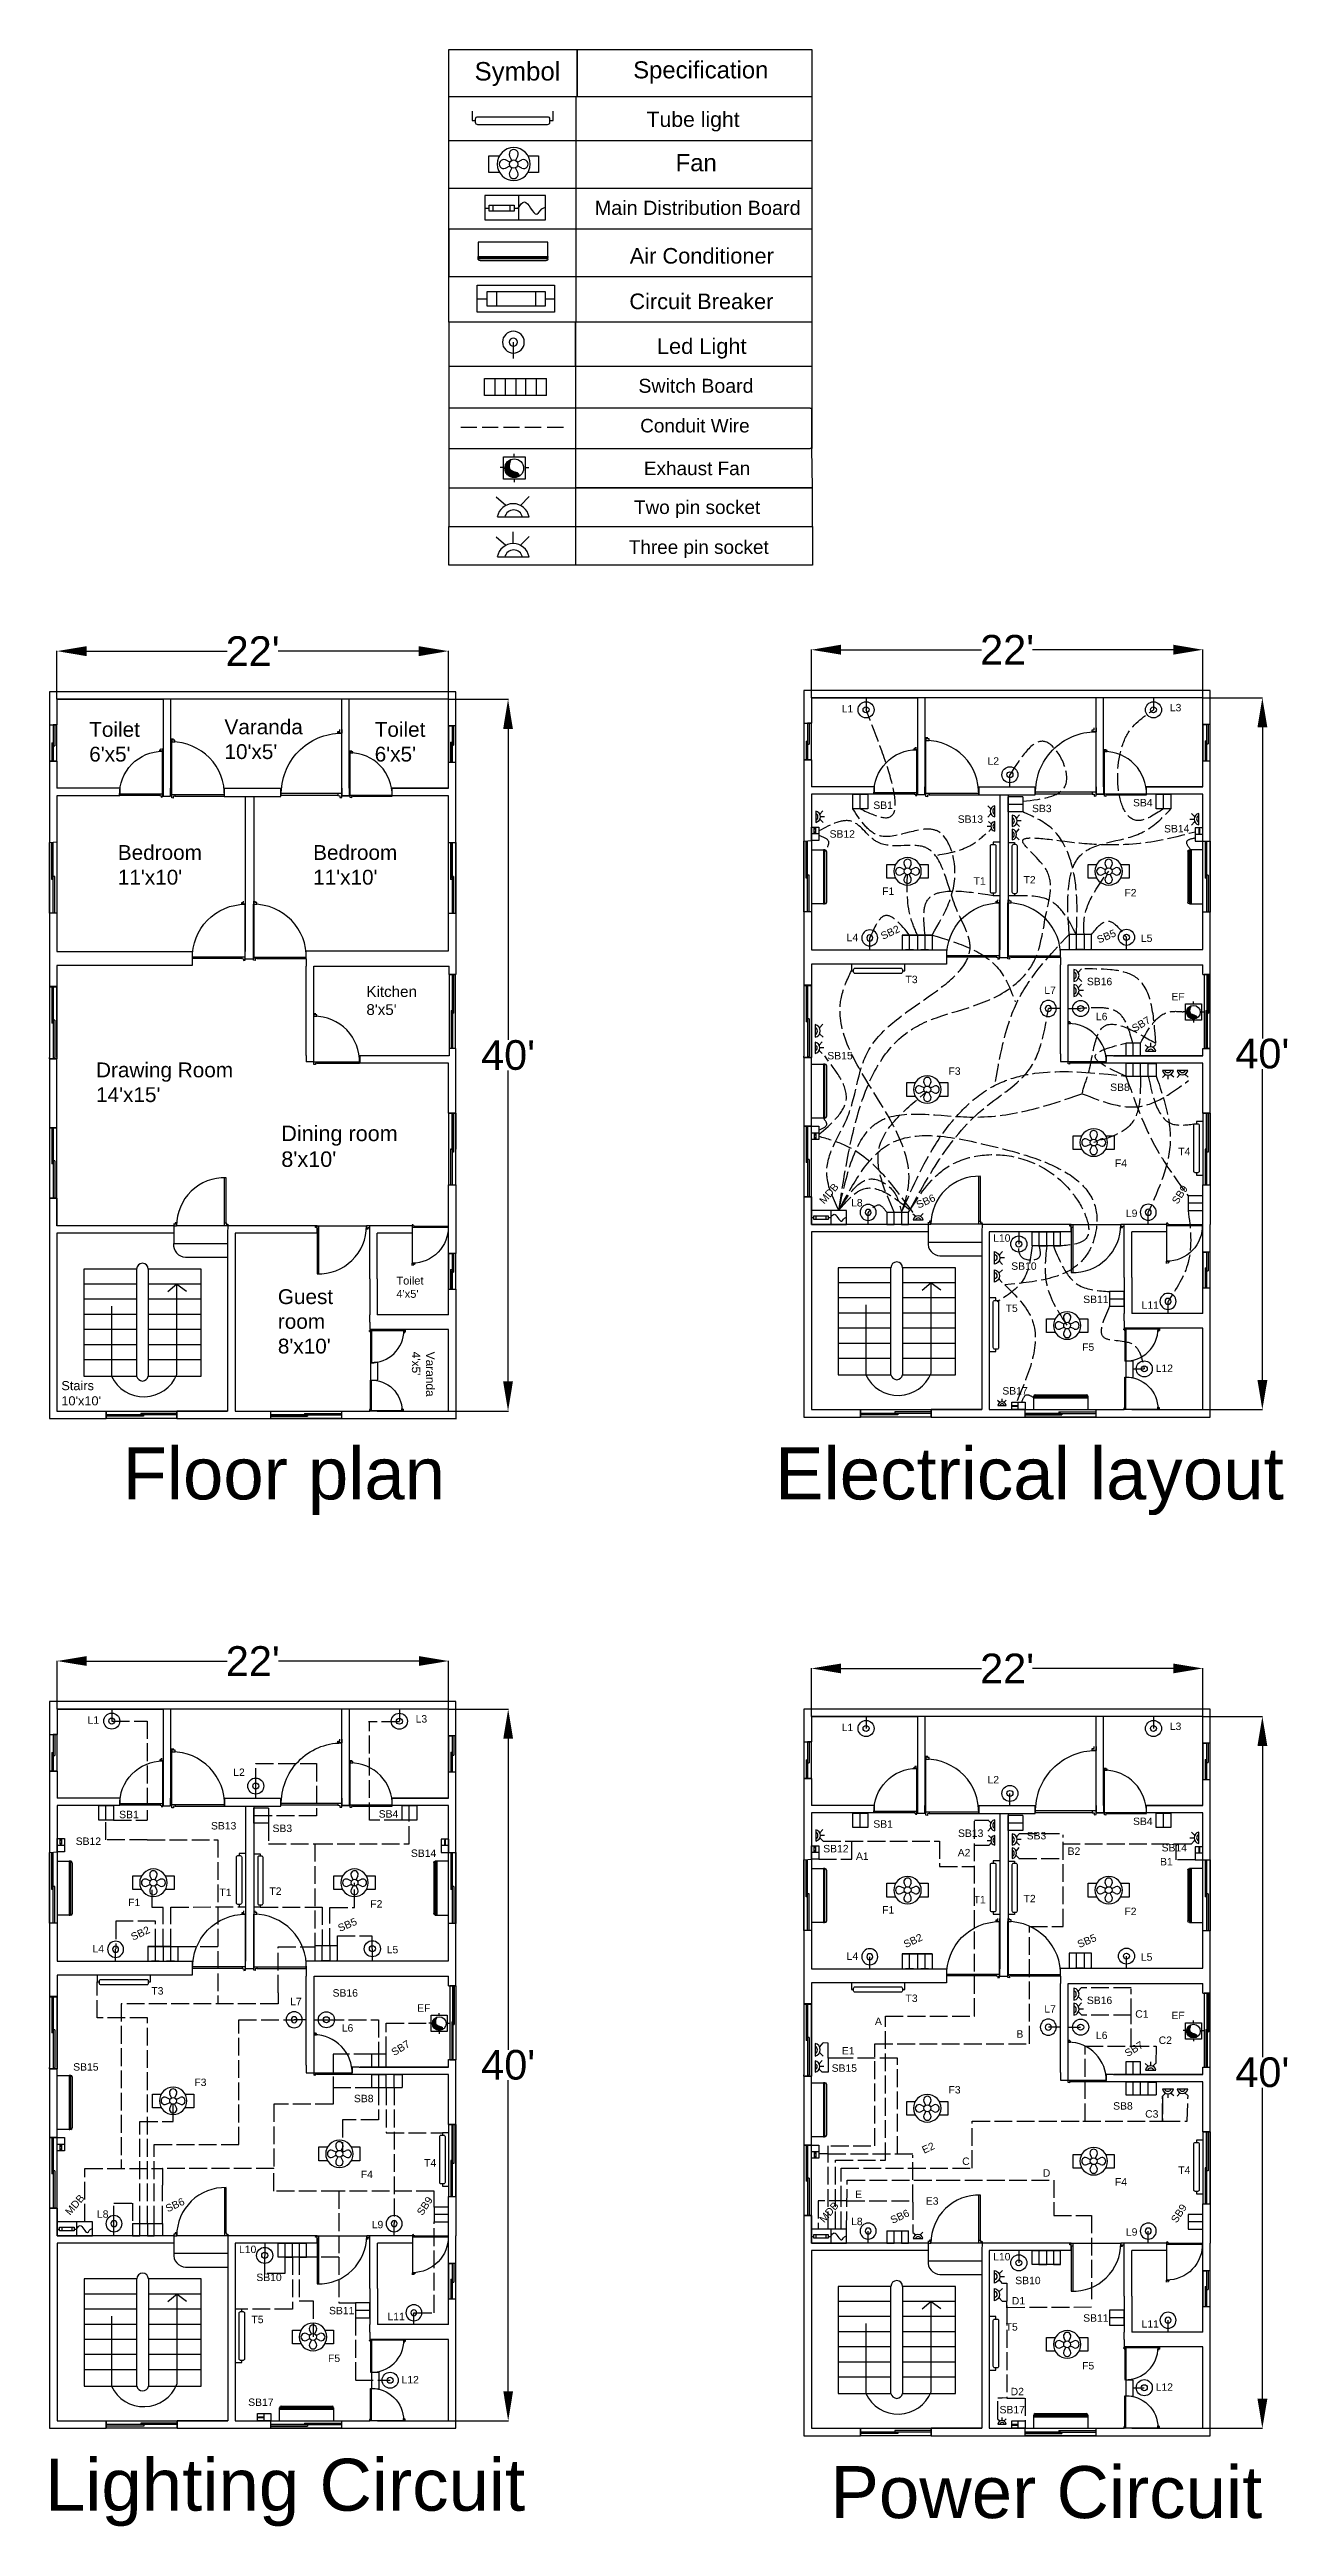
# Model space of a CAD drawing. Header units: inches. Extents: x 34 to 871, y -968 to 703.
import ezdxf

# ---------------------------------------------------------------- set-up
doc = ezdxf.new("R2010")
doc.units = ezdxf.units.IN
doc.header["$MEASUREMENT"] = 0
doc.linetypes.add('ACAD_ISO02W100', pattern=[15, 12, -3])
for name, color, linetype in [('Doors', 150, 'Continuous'), ('Electrical layout', 122, 'Continuous'), ('Main ware', 240, 'ACAD_ISO02W100'), ('Power socket', 73, 'Continuous'), ('Stairs', 42, 'Continuous'), ('Sub ware', 40, 'ACAD_ISO02W100'), ('Text', 124, 'Continuous'), ('Windows', 220, 'Continuous')]:
    doc.layers.add(name, color=color, linetype=linetype)
doc.layers.add('Wall', color=7, linetype='Continuous', lineweight=25)
doc.styles.get("Standard").update_dxf_attribs({"font": 'arial.ttf'})
doc.dimstyles.new('floor plan', dxfattribs={"dimtxt": 20, "dimasz": 20, "dimexe": 0.18, "dimexo": 0.0625, "dimgap": 0.09, "dimtad": 0, "dimtih": 1, "dimtoh": 1, "dimdec": 0, "dimzin": 0, "dimdsep": 46, "dimlunit": 4, "dimtxsty": 'Standard', "dimcen": 0.09, "dimadec": 0, "dimazin": 0, "dimtfac": 1, "dimtdec": 0, "dimtofl": 0, "dimtmove": 0, "dimatfit": 3, "dimfxl": 1, "dimtolj": 1, "dimtzin": 0, "dimarcsym": 0})

msp = doc.modelspace()

# ---------------------------------------------------------------- texts
at = {"attachment_point": 1}
for s, width, gutter_width, insert, char_height in [("Varanda\\P10'x5'", 79.491, 1, (152.3, 250.8), 10), ("Toilet\\P6'x5'", 48.531, 1, (61.1, 249.1), 10), ("Toilet\\P6'x5'", 48.531, 1, (253.6, 249.1), 10), ("Bedroom\\P11'x10'", 59.834, 1, (80.4, 166.1), 10), ("Bedroom\\P11'x10'", 59.834, 1, (212.1, 166.1), 10), ("Kitchen\\P8'x5'", 37.934, 0.731, (248, 71), 7.31), ("Drawing Room\\P14'x15'", 107.103, 1, (65.7, 19.5), 10), ("Dining room\\P8'x10'", 115.036, 1.3, (190.6, -23.1), 10.422), ('Dining ', 78.654, 1, (194.6, -37.4), 0.2), ("Guest room\\P8'x10'", 56.899, 1, (188.3, -133.4), 10), ("Toilet\\P4'x5'", 32.165, 0.67, (268.2, -124.9), 5.36), ("Stairs\\P10'x10'", 58.786, 0.616, (42.3, -195.3), 6.16)]:
    msp.add_mtext_dynamic_manual_height_columns(s, width=width, gutter_width=gutter_width, heights=[0], dxfattribs=dict(at, insert=insert, char_height=char_height))
at = {"insert": (294, -175.5), "char_height": 5.75, "attachment_point": 1, "rotation": 270}
msp.add_mtext_dynamic_manual_height_columns("Varanda\\P4'x5'", width=39.454, gutter_width=0.822, heights=[0], dxfattribs=at)
at = {"layer": 'Electrical layout', "color": 0, "insert": (83.6, -240.1), "char_height": 35, "attachment_point": 1}
msp.add_mtext_dynamic_manual_height_columns('{\\C28;Floor plan}', width=934.069, gutter_width=3.06, heights=[0], dxfattribs=at)
at = {"layer": 'Electrical layout', "color": 112, "char_height": 35.057, "width": 985.943, "attachment_point": 1}
for s, insert in [('{\\C28;Electrical layout}', (523.6, -240.1)), ('{\\C28;Lighting Circuit}', (31.2, -922)), ('{\\C28;Power Circuit}', (560.9, -927))]:
    msp.add_mtext(s, dxfattribs=dict(at, insert=insert))
at = {"layer": 'Main ware', "char_height": 5, "attachment_point": 1}
for s, insert in [('A1', (578.1, -513.2)), ('A2', (646.7, -510.8)), ('B2', (720.8, -509.8)), ('B1', (783.1, -516.9)), ('A', (590.9, -624.5)), ('B', (686.3, -633.1)), ('C1', (766.4, -619.6)), ('E1', (568.6, -644.4)), ('C2', (782.2, -637.3)), ('C3', (773.1, -687)), ('C', (649.7, -718.9)), ('D', (704.1, -726.8)), ('E', (577.5, -741.2)), ('E3', (625.2, -745.7)), ('D1', (683.2, -813)), ('D2', (682.4, -874.2))]:
    msp.add_mtext_dynamic_manual_height_columns(s, width=14.802, gutter_width=1, heights=[0], dxfattribs=dict(at, insert=insert))
at = {"layer": 'Main ware', "insert": (621.9, -711.9), "char_height": 5, "attachment_point": 1, "rotation": 25.0879}
msp.add_mtext_dynamic_manual_height_columns('E2', width=14.802, gutter_width=1, heights=[0], dxfattribs=at)
at = {"layer": 'Text', "attachment_point": 1}
for s, width, gutter_width, insert, char_height in [('Symbol', 504.021, 1.24, (320.9, 694.1), 12.44), ('Specification', 236.952, 0.767, (427.9, 694.6), 11.504), ('Tube light', 159.387, 0.568, (436.9, 660.6), 10.23), ('Fan', 62.748, 0.577, (456.5, 632), 11.53), ('Main Distribution Board', 320.138, 0.457, (401.9, 600.6), 9.566), ('Air Conditioner', 136.974, 0.457, (425.6, 568.7), 10.514), ('Circuit Breaker', 136.54, 0.457, (425.3, 538), 10.514), ('Led Light', 149.6, 0.457, (443.9, 507.8), 10.51), ('\\pxt2;Switch Board', 335.325, 0.629, (431.4, 480.5), 9.428), ('Conduit Wire', 122.817, 0.457, (432.6, 453.5), 9.142), ('Exhaust Fan', 122.817, 0.457, (435.1, 424.7), 9.142), ('Two pin socket', 122.817, 0.457, (428.4, 398.5), 9.142), ('Three pin socket', 122.817, 0.457, (424.9, 371.6), 9.142)]:
    msp.add_mtext_dynamic_manual_height_columns(s, width=width, gutter_width=gutter_width, heights=[0], dxfattribs=dict(at, insert=insert, char_height=char_height))
at = {"layer": 'Wall', "char_height": 5, "attachment_point": 1}
for s, heights, insert in [('L1', [0], (568.5, 260.5)), ('L3', [0], (789.7, 261.3)), ('L2', [0], (666.8, 225.3)), ('SB1', [0], (589.8, 195.5)), ('SB13', [0], (646.7, 186.1)), ('SB3', [0], (696.8, 193.3)), ('SB4', [0], (764.9, 197.2)), ('SB12', [0], (560.3, 176.1)), ('F1', [0], (595.8, 137.5)), ('T1', [0], (657.4, 144.4)), ('T2', [0], (691.1, 145.2)), ('F2', [0], (759.1, 136.5)), ('L4', [0], (571.8, 106.3)), ('L5', [0], (770.2, 105.8)), ('T3', [0], (611.5, 78)), ('L7', [0], (705.1, 70.7)), ('SB16', [0], (733.8, 76.6)), ('L6', [0], (739.9, 53)), ('EF', [0], (790.8, 66.4)), ('SB15', [0], (558.8, 26.6)), ('F3', [0], (640.5, 16.2)), ('SB8', [0], (749.5, 5.3)), ('F4', [0], (752.7, -45.9)), ('T4', [0], (795.4, -38)), ('L8', [0], (574.8, -72.6)), ('L9', [0], (760.1, -79.7)), ('L10', [0], (670.6, -96.4)), ('SB10', [0], (682.8, -115.3)), ('T5', [0], (679, -143.7)), ('SB11', [0], (731.3, -137.7)), ('L11', [0], (770.7, -141.6)), ('F5', [0], (730.6, -169.9)), ('SB17', [0], (676.8, -199.4)), ('L12', [0], (780.2, -184.2)), ('L1', [0], (60, -421.4)), ('L3', [0], (281.2, -420.6)), ('L1', [0], (568.5, -426.4)), ('L3', [0], (789.7, -425.6)), ('L2', [0], (158.2, -456.6)), ('L2', [0], (666.8, -461.6)), ('SB1', [0], (81.3, -485.1)), ('SB13', [0], (143.2, -492.7)), ('SB3', [0], (184.7, -494.4)), ('SB4', [0], (256.3, -484.7)), ('SB1', [0], (589.8, -491.5)), ('SB13', [0], (646.9, -497.7)), ('SB3', [0], (693.2, -499.4)), ('SB4', [0], (764.9, -489.7)), ('SB12', [0], (52, -503.1)), ('SB14', [0], (278, -511.2)), ('SB12', [0], (556, -508.1)), ('SB14', [0], (784.2, -507.5)), ('F1', [0], (87.3, -544.4)), ('T1', [0], (148.9, -537.6)), ('T2', [0], (182.6, -536.8)), ('F2', [0], (250.6, -545.4)), ('F1', [0], (595.8, -549.4)), ('T1', [0], (657.4, -542.5)), ('T2', [0], (691.1, -541.8)), ('F2', [0], (759.1, -550.4)), ('L4', [0], (63.3, -575.6)), ('L5', [0], (261.7, -576.2)), ('L4', [0], (571.8, -580.6)), ('L5', [0], (770.2, -581.2)), ('T3', [0], (103, -604)), ('L7', [0], (196.6, -611.2)), ('SB16', [0], (225.2, -605.4)), ('EF', [0], (282.2, -615.6)), ('T3', [0], (611.5, -609)), ('L7', [0], (705.1, -616.2)), ('SB16', [0], (733.8, -610.4)), ('L6', [0], (231.4, -629)), ('L6', [0], (739.9, -634)), ('EF', [0], (790.8, -620.6)), ('SB15', [0], (50.3, -655.3)), ('F3', [0], (132, -665.7)), ('SB15', [0], (561.7, -656.1)), ('SB8', [5.17], (239.6, -676.6)), ('F3', [0], (640.5, -670.7)), ('SB8', [0], (751.5, -681.6)), ('F4', [0], (244.2, -727.8)), ('T4', [0], (286.9, -720)), ('F4', [0], (752.7, -732.8)), ('T4', [0], (795.4, -724.9)), ('L8', [0], (66.3, -754.5)), ('L9', [0], (251.6, -761.6)), ('L8', [0], (574.8, -759.5)), ('L9', [0], (760.1, -766.6)), ('L10', [0], (162.1, -778.3)), ('L10', [0], (670.6, -783.3)), ('SB10', [0], (173.8, -797.2)), ('SB10', [0], (685.5, -799.3)), ('T5', [0], (170.5, -825.6)), ('SB11', [5.17], (222.8, -819.6)), ('L11', [0], (262.2, -823.6)), ('T5', [0], (679, -830.6)), ('SB11', [0], (731.3, -824.6)), ('L11', [0], (770.7, -828.6)), ('F5', [0], (222.1, -851.8)), ('L12', [0], (271.7, -866.2)), ('F5', [0], (730.6, -856.8)), ('SB17', [0], (168.3, -881.4)), ('L12', [0], (780.2, -871.2)), ('SB17', [0], (674.9, -886.4))]:
    msp.add_mtext_dynamic_manual_height_columns(s, width=22.393, gutter_width=1, heights=heights, dxfattribs=dict(at, insert=insert))
for s, insert, rotation in [('SB14', (785.8, 179.6), 0.5894), ('SB2', (594.1, 106.7), 25.0683), ('SB5', (739.9, 104.3), 23.1601), ('SB7', (763.4, 44.1), 31.2944), ('MDB', (552.9, -73.1), 49.3606), ('SB9', (790.7, -73.7), 56.6405), ('SB6', (618.1, -74.6), 25.1712), ('SB2', (88.5, -568.2), 25.0683), ('SB5', (228.1, -562.2), 23.1601), ('SB2', (609.5, -573.2), 25.0683), ('SB5', (726.7, -573.1), 23.1601), ('SB7', (264.1, -646.3), 31.2944), ('SB7', (758.6, -647), 31.2944), ('MDB', (44.4, -755), 49.3606), ('SB6', (111.9, -751.4), 25.1712), ('SB9', (281.6, -755.7), 56.6405), ('MDB', (552.9, -760), 49.3606), ('\\pxt1;SB9', (790.1, -760.7), 56.6405), ('SB6', (600.6, -759.2), 25.1712)]:
    msp.add_mtext_dynamic_manual_height_columns(s, width=22.393, gutter_width=1, heights=[0], dxfattribs=dict(at, insert=insert, rotation=rotation))

# ---------------------------------------------------------------- blocks, each defined once
blk = doc.blocks.new('Fan')
at = {"layer": 'Text'}
for p, q in [((0, 0), (0, 0.1)), ((0, 0.1), (0.129, 0.1)), ((0, -0.1), (0, 0)), ((0.255, 0.022), (0.2, 0.05)), ((0.278, 0.045), (0.25, 0.1)), ((0.35, 0.1), (0.322, 0.045)), ((0.345, 0.022), (0.4, 0.05)), ((0.473, 0.1), (0.6, 0.1)), ((0.6, 0.1), (0.6, 0)), ((0.6, 0), (0.6, -0.1)), ((0.128, -0.1), (0, -0.1)), ((0.2, -0.05), (0.255, -0.022)), ((0.278, -0.045), (0.25, -0.1)), ((0.35, -0.1), (0.322, -0.045)), ((0.4, -0.05), (0.345, -0.022)), ((0.6, -0.1), (0.474, -0.1))]:
    blk.add_line(p, q, dxfattribs=at)
blk.add_circle((0.3, 0), 0.05, dxfattribs=at)
for centre, radius, start, end in [((0.3, 0), 0.2, 90, 180), ((0.3, 0), 0.2, 180, 270), ((0.179, 0), 0.0542, 67.3801, 292.6199), ((0.3, 0.121), 0.0542, 337.3801, 202.6199), ((0.3, 0), 0.2, 0, 90), ((0.3, 0), 0.2, 270, 0), ((0.421, 0), 0.0542, 247.3801, 112.6199), ((0.3, -0.121), 0.0542, 157.3801, 22.6199)]:
    blk.add_arc(centre, radius, start, end, dxfattribs=at)
blk = doc.blocks.new('led')
at = {"layer": 'Text'}
blk.add_line((4.4, 0), (0, 0), dxfattribs=at)
for radius in [2.97, 1.11]:
    blk.add_circle((0, 0), radius, dxfattribs=at)
blk = doc.blocks.new('AC')
at = {"layer": 'Text'}
for p, q in [((-7.6, 36.4), (1.1, 36.4)), ((1.1, 36.4), (0, 36.4)), ((0, 36.4), (0, 0)), ((0.5, 0), (0.5, 36.4)), ((1.1, 0), (1.1, 36.4)), ((2.1, 35.4), (2.1, 1)), ((1.1, 0), (-7.6, 0)), ((0, 0), (0.5, 0))]:
    blk.add_line(p, q, dxfattribs=at)
for centre, start, end in [((1.1, 35.4), 0, 90), ((1.1, 1), 270, 0)]:
    blk.add_arc(centre, 1, start, end, dxfattribs=at)
blk = doc.blocks.new('Tube')
at = {"layer": 'Text'}
for p, q in [((-36, 4.2), (-36, 0)), ((-36, 0), (-34.5, 0)), ((-1.6, 0), (0, 0)), ((0, 0), (0, 4.2))]:
    blk.add_line(p, q, dxfattribs=at)
blk.add_lwpolyline([(-33.5, 1.7), (-2.6, 1.7, -0.414214), (-1.6, 0.7), (-1.6, -0.9, -0.414214), (-2.6, -1.9), (-33.5, -1.9, -0.414214), (-34.5, -0.9), (-34.5, 0.7, -0.414214)], format="xyb", close=True, dxfattribs=at)
blk = doc.blocks.new('Fuse')
for p, q in [((0, 0), (0.05, 0)), ((0.05, 0.0375), (0.35, 0.0375)), ((0.05, -0.0375), (0.05, 0.0375)), ((0.1, -0.037683), (0.1, 0.037217)), ((0.3, 0.037696), (0.3, -0.037461)), ((0.35, 0.0375), (0.35, -0.0375)), ((0.35, 0), (0.4, 0)), ((0.35, -0.0375), (0.05, -0.0375))]:
    blk.add_line(p, q)
blk = doc.blocks.new('*D7')
at = {"color": 0, "lineweight": -2, "transparency": 16777216}
for p, q in [((39.3, 264.5), (39.3, 297.1)), ((59.3, 296.9), (154.1, 296.9)), ((283.3, 296.9), (188.6, 296.9)), ((303.3, 264.5), (303.3, 297.1))]:
    blk.add_line(p, q, dxfattribs=at)
at = {"color": 0, "transparency": 16777216}
for points in [[(59.3, 300.2), (59.3, 293.5), (39.3, 296.9)], [(283.3, 300.2), (283.3, 293.5), (303.3, 296.9)]]:
    blk.add_solid(points, dxfattribs=at)
at = {"layer": 'Defpoints', "color": 0, "transparency": 16777216}
for p in [(303.3, 296.9), (39.3, 264.4), (303.3, 264.4)]:
    blk.add_point(p, dxfattribs=at)
at = {"color": 0, "transparency": 16777216, "insert": (171.3, 296.9), "char_height": 20, "attachment_point": 5}
blk.add_mtext("\\A1;22'", dxfattribs=at)
blk = doc.blocks.new('*D8')
at = {"color": 0, "lineweight": -2, "transparency": 16777216}
for p, q in [((303.4, 264.4), (343.7, 264.4)), ((343.5, 244.4), (343.5, 34.7)), ((343.5, -195.6), (343.5, 14.1)), ((303.4, -215.6), (343.7, -215.6))]:
    blk.add_line(p, q, dxfattribs=at)
at = {"color": 0, "transparency": 16777216}
for points in [[(340.2, 244.4), (346.8, 244.4), (343.5, 264.4)], [(340.2, -195.6), (346.8, -195.6), (343.5, -215.6)]]:
    blk.add_solid(points, dxfattribs=at)
at = {"layer": 'Defpoints', "color": 0, "transparency": 16777216}
for p in [(303.3, 264.4), (343.5, 264.4), (303.3, -215.6)]:
    blk.add_point(p, dxfattribs=at)
at = {"color": 0, "transparency": 16777216, "insert": (343.5, 24.4), "char_height": 20, "attachment_point": 5}
blk.add_mtext("\\A1;40'", dxfattribs=at)
blk = doc.blocks.new("door 3'")
at = {"layer": 'Doors'}
for p, q in [((-1.1, 1), (-1.1, 31.3)), ((-0.1, 1), (-0.1, 31.3)), ((-33.5, 1), (-34.5, 1)), ((-34.5, 1), (-34.5, 0)), ((-33.5, -1), (-33.5, 1)), ((-34.5, 0), (-35.5, 0)), ((-35.5, -1), (-33.5, -1)), ((0.9, -1), (-33.5, -1))]:
    blk.add_line(p, q, dxfattribs=at)
blk.add_lwpolyline([(0.9, -1), (-1.1, -1), (-1.1, 1), (-0.1, 1), (0, 0), (1, 0), (0.9, -1)], dxfattribs=at)
blk.add_arc((-1.1, -1), 32.4, 88.2332, 180, dxfattribs=at)
blk = doc.blocks.new('*D9')
at = {"color": 0, "lineweight": -2, "transparency": 16777216}
for p, q in [((548, 265.5), (548, 298)), ((568, 297.8), (662.7, 297.8)), ((792, 297.8), (697.2, 297.8)), ((812, 265.5), (812, 298))]:
    blk.add_line(p, q, dxfattribs=at)
at = {"color": 0, "transparency": 16777216}
for points in [[(568, 301.2), (568, 294.5), (548, 297.8)], [(792, 301.2), (792, 294.5), (812, 297.8)]]:
    blk.add_solid(points, dxfattribs=at)
at = {"layer": 'Defpoints', "color": 0, "transparency": 16777216}
for p in [(812, 297.8), (548, 265.4), (812, 265.4)]:
    blk.add_point(p, dxfattribs=at)
at = {"color": 0, "transparency": 16777216, "insert": (680, 297.8), "char_height": 20, "attachment_point": 5}
blk.add_mtext("\\A1;22'", dxfattribs=at)
blk = doc.blocks.new('*D10')
at = {"layer": 'Defpoints', "color": 0, "transparency": 16777216}
for p in [(812, 265.4), (852.1, 265.4), (812, -214.6)]:
    blk.add_point(p, dxfattribs=at)
at = {"layer": 'Wall', "color": 0, "lineweight": -2, "transparency": 16777216}
for p, q in [((812, 265.4), (852.3, 265.4)), ((852.1, 245.4), (852.1, 35.7)), ((852.1, -194.6), (852.1, 15.1)), ((812, -214.6), (852.3, -214.6))]:
    blk.add_line(p, q, dxfattribs=at)
at = {"layer": 'Wall', "color": 0, "transparency": 16777216}
for points in [[(848.8, 245.4), (855.5, 245.4), (852.1, 265.4)], [(848.8, -194.6), (855.5, -194.6), (852.1, -214.6)]]:
    blk.add_solid(points, dxfattribs=at)
at = {"layer": 'Wall', "color": 0, "transparency": 16777216, "insert": (852.1, 25.4), "char_height": 20, "attachment_point": 5}
blk.add_mtext("\\A1;40'", dxfattribs=at)
blk = doc.blocks.new('3 pin socket')
at = {"layer": 'Text'}
for p, q in [((-13.2, 10.9), (-13.2, 20.7)), ((-19.3, 9.4), (-27.2, 16.4)), ((-26.3, 0), (0, 0)), ((-7.2, 9.5), (0, 16.9))]:
    blk.add_line(p, q, dxfattribs=at)
for centre, radius, start, end in [((-13.2, -2.5), 13.4, 10.7765, 169.2235), ((-12.8, -1.8), 7.52, 13.4696, 166.5304)]:
    blk.add_arc(centre, radius, start, end, dxfattribs=at)
blk = doc.blocks.new('2 pin socket')
at = {"layer": 'Text'}
for p, q in [((-19.3, 9.4), (-27.2, 16.4)), ((-7.2, 9.5), (0, 16.9)), ((-26.3, 0), (0, 0))]:
    blk.add_line(p, q, dxfattribs=at)
for centre, radius, start, end in [((-13.2, -2.5), 13.4, 10.7765, 169.2235), ((-12.8, -1.8), 7.52, 13.4696, 166.5304)]:
    blk.add_arc(centre, radius, start, end, dxfattribs=at)
blk = doc.blocks.new('Three pin socket')
at = {"layer": 'Power socket'}
for p, q in [((-27.2, 16.4), (-19.3, 9.4)), ((-26.3, 0), (0, 0)), ((-13.2, 20.7), (-13.2, 10.9)), ((-7.2, 9.5), (0, 16.9))]:
    blk.add_line(p, q, dxfattribs=at)
for centre, radius, start, end in [((-13.2, -2.5), 13.4, 10.7765, 169.2235), ((-12.8, -2.8), 7.83, 21.0769, 158.9231)]:
    blk.add_arc(centre, radius, start, end, dxfattribs=at)
blk = doc.blocks.new('two pin socket')
at = {"layer": 'Power socket'}
for p, q in [((-27.2, 16.4), (-19.3, 9.4)), ((-26.3, 0), (0, 0)), ((-7.2, 9.5), (0, 16.9))]:
    blk.add_line(p, q, dxfattribs=at)
for centre, radius, start, end in [((-13.2, -2.5), 13.4, 10.7765, 169.2235), ((-12.8, -2.8), 7.83, 21.0769, 158.9231)]:
    blk.add_arc(centre, radius, start, end, dxfattribs=at)
blk = doc.blocks.new('4 ft window')
at = {"layer": 'Windows'}
for p, q in [((-3.5, 0), (-3.5, -59.7)), ((1.5, 0), (-3.5, 0)), ((-3.5, 0), (-3.5, -30.2)), ((-1, -30.2), (-1, 0)), ((-1, 0), (-1, -59.7)), ((0, 0), (0, -31.2)), ((1.5, -59.7), (1.5, 0)), ((-2, -29.2), (-1, -29.2)), ((-2, -29.2), (-1, -29.2)), ((-2, -29.2), (-2, -59.7)), ((-1, -31.2), (0, -31.2)), ((-3.5, -59.7), (1.5, -59.7))]:
    blk.add_line(p, q, dxfattribs=at)
blk = doc.blocks.new('Exhaust fan')
at = {"layer": 'Text'}
h = blk.add_hatch(color=256, dxfattribs=at)
edge = h.paths.add_edge_path()
edge.add_spline(control_points=[(4, -6.8), (4.1, -6.1), (3.9, -3.2), (-3.3, -3.6), (-4.3, 2.8), (-3.3, 5.9), (-2.5, 7.5)], knot_values=[1.496345, 1.496345, 1.496345, 1.496345, 3.420243, 10.693682, 14.877376, 20.273203, 20.273203, 20.273203, 20.273203], degree=3, periodic=0)
edge.add_arc((0, 0), 7.9, 108.4617, 180)
edge.add_arc((0, 0), 7.9, 180, 300.6013)
for p, q in [((-9.2, 0.5), (-11.8, 0.5)), ((0, 9.6), (0, 12.2)), ((9.2, 0.5), (12.2, 0.5)), ((0, -9.2), (0, -11.7))]:
    blk.add_line(p, q, dxfattribs=at)
blk.add_lwpolyline([(-9.2, 9.6), (9.2, 9.6), (9.2, -9.2), (-9.2, -9.2)], close=True, dxfattribs=at)
blk.add_circle((0, 0), 7.9, dxfattribs=at)
blk.add_open_spline([(4, -6.8), (4.1, -6.1), (3.9, -3.2), (-3.3, -3.6), (-4.3, 2.8), (-3.3, 5.9), (-2.5, 7.5)], degree=3, knots=[1.496345, 1.496345, 1.496345, 1.496345, 3.420243, 10.693682, 14.877376, 20.273203, 20.273203, 20.273203, 20.273203], dxfattribs=at)
blk = doc.blocks.new('*D18')
at = {"color": 0, "lineweight": -2, "transparency": 16777216}
for p, q in [((39.4, -416.5), (39.4, -383.9)), ((59.4, -384.1), (154.2, -384.1)), ((283.4, -384.1), (188.7, -384.1)), ((303.4, -416.5), (303.4, -383.9))]:
    blk.add_line(p, q, dxfattribs=at)
at = {"color": 0, "transparency": 16777216}
for points in [[(59.4, -380.8), (59.4, -387.4), (39.4, -384.1)], [(283.4, -380.8), (283.4, -387.4), (303.4, -384.1)]]:
    blk.add_solid(points, dxfattribs=at)
at = {"layer": 'Defpoints', "color": 0, "transparency": 16777216}
for p in [(303.4, -384.1), (39.4, -416.5), (303.4, -416.5)]:
    blk.add_point(p, dxfattribs=at)
at = {"color": 0, "transparency": 16777216, "insert": (171.4, -384.1), "char_height": 20, "attachment_point": 5}
blk.add_mtext("\\A1;22'", dxfattribs=at)
blk = doc.blocks.new('*D17')
at = {"color": 0, "lineweight": -2, "transparency": 16777216}
for p, q in [((303.5, -416.5), (343.8, -416.5)), ((343.6, -436.5), (343.6, -646.2)), ((343.6, -876.5), (343.6, -666.8)), ((303.5, -896.5), (343.8, -896.5))]:
    blk.add_line(p, q, dxfattribs=at)
at = {"color": 0, "transparency": 16777216}
for points in [[(340.3, -436.5), (346.9, -436.5), (343.6, -416.5)], [(340.3, -876.5), (346.9, -876.5), (343.6, -896.5)]]:
    blk.add_solid(points, dxfattribs=at)
at = {"layer": 'Defpoints', "color": 0, "transparency": 16777216}
for p in [(303.4, -416.5), (343.6, -416.5), (303.4, -896.5)]:
    blk.add_point(p, dxfattribs=at)
at = {"color": 0, "transparency": 16777216, "insert": (343.6, -656.5), "char_height": 20, "attachment_point": 5}
blk.add_mtext("\\A1;40'", dxfattribs=at)
blk = doc.blocks.new('*D20')
at = {"layer": 'Defpoints', "color": 0, "transparency": 16777216}
for p in [(812, -389.1), (548, -421.5), (812, -421.5)]:
    blk.add_point(p, dxfattribs=at)
at = {"layer": 'Wall', "color": 0, "lineweight": -2, "transparency": 16777216}
for p, q in [((548, -421.5), (548, -388.9)), ((568, -389.1), (662.7, -389.1)), ((792, -389.1), (697.2, -389.1)), ((812, -421.5), (812, -388.9))]:
    blk.add_line(p, q, dxfattribs=at)
at = {"layer": 'Wall', "color": 0, "transparency": 16777216}
for points in [[(568, -385.8), (568, -392.4), (548, -389.1)], [(792, -385.8), (792, -392.4), (812, -389.1)]]:
    blk.add_solid(points, dxfattribs=at)
at = {"layer": 'Wall', "color": 0, "transparency": 16777216, "insert": (680, -389.1), "char_height": 20, "attachment_point": 5}
blk.add_mtext("\\A1;22'", dxfattribs=at)
blk = doc.blocks.new('*D19')
at = {"layer": 'Defpoints', "color": 0, "transparency": 16777216}
for p in [(812, -421.5), (852.1, -421.5), (812, -901.5)]:
    blk.add_point(p, dxfattribs=at)
at = {"layer": 'Wall', "color": 0, "lineweight": -2, "transparency": 16777216}
for p, q in [((812, -421.5), (852.3, -421.5)), ((852.1, -441.5), (852.1, -651.2)), ((852.1, -881.5), (852.1, -671.8)), ((812, -901.5), (852.3, -901.5))]:
    blk.add_line(p, q, dxfattribs=at)
at = {"layer": 'Wall', "color": 0, "transparency": 16777216}
for points in [[(848.8, -441.5), (855.5, -441.5), (852.1, -421.5)], [(848.8, -881.5), (855.5, -881.5), (852.1, -901.5)]]:
    blk.add_solid(points, dxfattribs=at)
at = {"layer": 'Wall', "color": 0, "transparency": 16777216, "insert": (852.1, -661.5), "char_height": 20, "attachment_point": 5}
blk.add_mtext("\\A1;40'", dxfattribs=at)

# ---------------------------------------------------------------- dimensions: what is measured, and where the dimension line sits
for p1, p2, distance, picture, middle in [((39.3, 264.4), (303.3, 264.4), 32.4, '*D7', (171.3, 296.9)), ((548, 265.4), (812, 265.4), 32.4, '*D9', (680, 297.8)), ((303.3, -215.6), (303.3, 264.4), -40.2, '*D8', (343.5, 24.4)), ((39.4, -416.5), (303.4, -416.5), 32.4, '*D18', (171.4, -384.1)), ((303.4, -896.5), (303.4, -416.5), -40.2, '*D17', (343.6, -656.5))]:
    dim = msp.add_aligned_dim(p1=p1, p2=p2, distance=distance, dimstyle='floor plan')
    dim.commit()
    dim.dimension.update_dxf_attribs({"geometry": picture, "text_midpoint": middle})
at = {"layer": 'Wall'}
for p1, p2, distance, picture, middle in [((812, -214.6), (812, 265.4), -40.2, '*D10', (852.1, 25.4)), ((548, -421.5), (812, -421.5), 32.4, '*D20', (680, -389.1)), ((812, -901.5), (812, -421.5), -40.2, '*D19', (852.1, -661.5))]:
    dim = msp.add_aligned_dim(p1=p1, p2=p2, distance=distance, dimstyle='floor plan', dxfattribs=at)
    dim.commit()
    dim.dimension.update_dxf_attribs({"geometry": picture, "text_midpoint": middle})

# ---------------------------------------------------------------- linework, layer by layer
for p, q in [((39.3, 264.4), (110.9, 264.4)), ((110.9, 264.4), (110.9, 204.4)), ((115.9, 264.4), (115.9, 209)), ((231.4, 204.4), (231.4, 264.4)), ((236.4, 204.4), (236.4, 264.4)), ((548, 265.4), (619.5, 265.4)), ((619.5, 265.4), (619.5, 205.4)), ((624.5, 265.4), (624.5, 209.9)), ((740, 205.4), (740, 265.4)), ((745, 205.4), (745, 265.4)), ((81.8, 204.4), (39.3, 204.4)), ((152.2, 204.4), (190.3, 204.4)), ((236.4, 204.4), (236.6, 204.4)), ((236.6, 204.4), (236.4, 204.4)), ((265.3, 204.4), (303.3, 204.4)), ((303.3, 204.4), (265.3, 204.4)), ((590.4, 205.4), (548, 205.4)), ((660.9, 205.4), (699, 205.4)), ((745, 205.4), (745.2, 205.4)), ((745.2, 205.4), (745, 205.4)), ((773.9, 205.4), (812, 205.4)), ((812, 205.4), (773.9, 205.4)), ((81.8, 199.4), (39.3, 199.4)), ((166.3, 198.9), (166.3, 94.4)), ((172.1, 198.9), (172.1, 89.4)), ((236.6, 199.4), (231.4, 199.4)), ((303.3, 199.4), (265.3, 199.4)), ((590.4, 200.4), (548, 200.4)), ((675, 199.9), (675, 95.4)), ((680.7, 199.9), (680.7, 90.4)), ((745.2, 200.4), (740, 200.4)), ((812, 200.4), (773.9, 200.4)), ((207.3, 24.4), (207.3, 84.4)), ((212.6, 84.4), (303.3, 84.4)), ((716, 25.3), (716, 85.4)), ((721.2, 85.4), (812, 85.4)), ((303.3, 24), (243.6, 24)), ((303.3, 19), (243.6, 19)), ((812, 24), (752.2, 24)), ((812, 19), (752.2, 19)), ((118.1, -90.6), (39.3, -90.6)), ((118.1, -95.6), (39.3, -95.6)), ((154.4, -95.6), (154.4, -215.6)), ((183.3, -95.6), (159.4, -95.6)), ((159.4, -95.6), (159.4, -215.6)), ((214.7, -90.6), (183.3, -90.6)), ((214.7, -95.6), (183.3, -95.6)), ((278.8, -90.6), (250.3, -90.6)), ((250.3, -126.4), (250.3, -95.6)), ((255.3, -126.4), (255.3, -95.6)), ((278.8, -95.6), (255.3, -95.6)), ((278.8, -95.6), (255.3, -95.6)), ((626.7, -89.7), (548, -89.7)), ((626.7, -94.7), (548, -94.7)), ((663, -94.7), (663, -214.6)), ((692, -94.7), (668, -94.7)), ((668, -94.7), (668, -214.6)), ((723.3, -89.7), (692, -89.7)), ((723.3, -94.7), (692, -94.7)), ((787.6, -89.7), (759, -89.7)), ((759, -125.4), (759, -94.7)), ((764, -125.4), (764, -94.7)), ((787.6, -94.7), (764, -94.7)), ((787.6, -94.7), (764, -94.7)), ((759, -154.7), (759, -149.7)), ((812, -149.7), (764, -149.7)), ((250.3, -155.6), (250.3, -150.6)), ((250.3, -155.6), (250.3, -160.6)), ((303.3, -150.6), (255.3, -150.6)), ((303.3, -160.6), (255.3, -160.6)), ((759, -154.7), (759, -159.7)), ((812, -159.7), (764, -159.7)), ((39.4, -416.5), (111, -416.5)), ((111, -416.5), (111, -476.5)), ((116, -416.5), (116, -472)), ((231.5, -476.5), (231.5, -416.5)), ((236.5, -476.5), (236.5, -416.5)), ((548, -421.5), (619.5, -421.5)), ((619.5, -421.5), (619.5, -481.5)), ((624.5, -421.5), (624.5, -477)), ((740, -481.5), (740, -421.5)), ((745, -481.5), (745, -421.5)), ((81.8, -476.5), (39.4, -476.5)), ((81.8, -481.5), (39.4, -481.5)), ((152.3, -476.5), (190.4, -476.5)), ((166.4, -482), (166.4, -586.6)), ((172.1, -482), (172.1, -591.5)), ((236.7, -481.5), (231.5, -481.5)), ((236.5, -476.5), (236.7, -476.5)), ((236.7, -476.5), (236.5, -476.5)), ((265.3, -476.5), (303.4, -476.5)), ((303.4, -476.5), (265.3, -476.5)), ((303.4, -481.5), (265.3, -481.5)), ((590.4, -481.5), (548, -481.5)), ((660.9, -481.5), (699, -481.5)), ((745, -481.5), (745.2, -481.5)), ((745.2, -481.5), (745, -481.5)), ((773.9, -481.5), (812, -481.5)), ((812, -481.5), (773.9, -481.5)), ((590.4, -486.5), (548, -486.5)), ((675, -487), (675, -591.6)), ((680.7, -487), (680.7, -596.5)), ((745.2, -486.5), (740, -486.5)), ((812, -486.5), (773.9, -486.5)), ((207.4, -656.6), (207.4, -596.5)), ((212.7, -596.5), (303.4, -596.5)), ((716, -661.6), (716, -601.5)), ((721.2, -601.5), (812, -601.5)), ((303.4, -657.9), (243.7, -657.9)), ((303.4, -662.9), (243.7, -662.9)), ((812, -662.9), (752.2, -662.9)), ((812, -667.9), (752.2, -667.9)), ((118.1, -771.6), (39.4, -771.6)), ((118.1, -776.6), (39.4, -776.6)), ((154.5, -776.6), (154.5, -896.5)), ((183.4, -776.6), (159.5, -776.6)), ((159.5, -776.6), (159.5, -896.5)), ((214.8, -771.6), (183.4, -771.6)), ((214.8, -776.6), (183.4, -776.6)), ((279, -771.6), (250.4, -771.6)), ((250.4, -807.3), (250.4, -776.6)), ((279, -776.6), (255.4, -776.6)), ((279, -776.6), (255.4, -776.6)), ((255.4, -807.3), (255.4, -776.6)), ((626.7, -776.6), (548, -776.6)), ((626.7, -781.6), (548, -781.6)), ((663, -781.6), (663, -901.5)), ((692, -781.6), (668, -781.6)), ((668, -781.6), (668, -901.5)), ((723.3, -776.6), (692, -776.6)), ((723.3, -781.6), (692, -781.6)), ((787.6, -776.6), (759, -776.6)), ((759, -812.3), (759, -781.6)), ((787.6, -781.6), (764, -781.6)), ((787.6, -781.6), (764, -781.6)), ((764, -812.3), (764, -781.6)), ((250.4, -836.6), (250.4, -831.6)), ((303.4, -831.6), (255.4, -831.6)), ((250.4, -836.6), (250.4, -841.6)), ((303.4, -841.6), (255.4, -841.6)), ((759, -841.6), (759, -836.6)), ((759, -841.6), (759, -846.6)), ((812, -836.6), (764, -836.6)), ((812, -846.6), (764, -846.6))]:
    msp.add_line(p, q)
for points in [[(308.3, 119.9), (308.3, 269.4), (34.3, 269.4), (34.3, 247.2)], [(817, 78.9), (817, 270.4), (543, 270.4), (543, 248.2)], [(303.3, 204.4), (303.3, 264.4), (39.3, 264.4), (39.3, 247.2)], [(812, 205.4), (812, 265.4), (548, 265.4), (548, 248.2)], [(34.3, 222.6), (34.3, 70.7)], [(39.3, 222.6), (39.3, 204.4)], [(543, 223.6), (543, 71.6)], [(548, 223.6), (548, 205.4)], [(39.3, 199.4), (39.3, 94.4)], [(303.3, 94.8), (303.3, 199.4)], [(548, 200.4), (548, 95.4)], [(812, 95.7), (812, 200.4)], [(39.3, 84.4), (39.3, 70.7)], [(548, 85.4), (548, 71.6)], [(812, 78.9), (812, 85.4)], [(303.3, -4.6), (303.3, 19)], [(812, 24), (812, 29)], [(812, -14.7), (812, 19)], [(817, -14.7), (817, 29)], [(34.3, -72.1), (34.3, -220.6), (72.6, -220.6)], [(39.3, -72.1), (39.3, -90.6)], [(543, -71.1), (543, -219.6), (581.2, -219.6)], [(548, -71.1), (548, -89.7)], [(39.3, -95.6), (39.3, -215.6), (72.6, -215.6)], [(303.3, -150.6), (303.3, -95.6)], [(548, -94.7), (548, -214.6), (581.2, -214.6)], [(628.9, -219.6), (817, -219.6), (817, -89.7)], [(812, -149.7), (812, -94.7)], [(255.3, -215.6), (303.3, -215.6), (303.3, -160.6)], [(764, -214.6), (812, -214.6), (812, -159.7)], [(120.2, -215.6), (154.4, -215.6)], [(159.4, -215.6), (250.3, -215.6)], [(628.9, -214.6), (663, -214.6)], [(668, -214.6), (759, -214.6)], [(308.4, -603.1), (308.4, -411.5), (34.4, -411.5), (34.4, -433.7)], [(303.4, -476.5), (303.4, -416.5), (39.4, -416.5), (39.4, -433.7)], [(817, -608.1), (817, -416.5), (543, -416.5), (543, -438.7)], [(812, -481.5), (812, -421.5), (548, -421.5), (548, -438.7)], [(34.4, -458.4), (34.4, -610.3)], [(39.4, -458.4), (39.4, -476.5)], [(543, -463.4), (543, -615.3)], [(548, -463.4), (548, -481.5)], [(39.4, -481.5), (39.4, -586.6)], [(303.4, -586.2), (303.4, -481.5)], [(548, -486.5), (548, -591.6)], [(812, -591.2), (812, -486.5)], [(39.4, -596.5), (39.4, -610.3)], [(303.4, -603.1), (303.4, -596.5)], [(548, -601.5), (548, -615.3)], [(812, -608.1), (812, -601.5)], [(303.4, -657.9), (303.4, -652.9)], [(303.4, -696.6), (303.4, -662.9)], [(308.4, -696.6), (308.4, -652.9)], [(812, -662.9), (812, -657.9)], [(812, -701.6), (812, -667.9)], [(817, -701.6), (817, -657.9)], [(34.4, -753.1), (34.4, -901.5), (72.6, -901.5)], [(39.4, -753.1), (39.4, -771.6)], [(543, -758.1), (543, -906.5), (581.2, -906.5)], [(548, -758.1), (548, -776.6)], [(39.4, -776.6), (39.4, -896.5), (72.6, -896.5)], [(120.3, -901.5), (308.4, -901.5), (308.4, -771.6)], [(303.4, -831.6), (303.4, -776.6)], [(548, -781.6), (548, -901.5), (581.2, -901.5)], [(628.9, -906.5), (817, -906.5), (817, -776.6)], [(812, -836.6), (812, -781.6)], [(255.4, -896.5), (303.4, -896.5), (303.4, -841.6)], [(764, -901.5), (812, -901.5), (812, -846.6)], [(120.3, -896.5), (154.5, -896.5)], [(159.5, -896.5), (250.4, -896.5)], [(628.9, -901.5), (663, -901.5)], [(668, -901.5), (759, -901.5)]]:
    msp.add_lwpolyline(points)
at = {"layer": 'Doors'}
for p, q in [((118.1, -89.6), (118.1, -90.6)), ((626.7, -88.7), (626.7, -89.7)), ((118.1, -770.6), (118.1, -771.6)), ((626.7, -775.6), (626.7, -776.6))]:
    msp.add_line(p, q, dxfattribs=at)
at = {"layer": 'Electrical layout'}
for p, q in [((581, 190.5), (581, 200.4)), ((690.5, 198.7), (680.7, 198.7)), ((680.7, 188.5), (680.7, 198.7)), ((690.5, 188.5), (680.7, 188.5)), ((690.5, 193.5), (690.5, 188.5)), ((785.4, 190.5), (785.4, 200.4)), ((548, 173.8), (553, 173.8)), ((812, 173.3), (806.9, 173.3)), ((609.3, 105.4), (609.3, 95.4)), ((609.3, 105.4), (629.5, 105.4)), ((614.3, 95.4), (614.3, 105.4)), ((621.8, 105.4), (616.8, 105.4)), ((619.5, 105.4), (619.5, 95.4)), ((624.7, 105.4), (629.5, 105.4)), ((629.5, 105.4), (629.5, 95.4)), ((721.8, 105.8), (721.8, 95.7)), ((726.7, 95.7), (726.7, 105.8)), ((736.3, 105.8), (731.3, 105.8)), ((731.9, 105.8), (731.9, 95.7)), ((736.9, 95.7), (736.9, 105.8)), ((575, 85.6), (575, 81.4)), ((611, 81.4), (611, 85.6)), ((616.8, 95.4), (611.5, 95.4)), ((627, 95.4), (621.8, 95.4)), ((627, 95.4), (629.5, 95.4)), ((731.3, 95.7), (726.1, 95.7)), ((736.9, 95.7), (736.3, 95.7)), ((575, 81.4), (576.5, 81.4)), ((609.4, 81.4), (611, 81.4)), ((764.7, 32.6), (764.7, 24)), ((764.7, 24), (775.2, 24)), ((764.7, 18.9), (764.7, 10.3)), ((775.2, 18.9), (769.9, 18.9)), ((775.2, 10.3), (775.2, 18.9)), ((775.2, 18.9), (780.6, 18.9)), ((780.6, 18.9), (780.6, 10.3)), ((769.9, 10.3), (780.6, 10.3)), ((553, -28.1), (548, -28.1)), ((561.2, -80.2), (561.2, -89.7)), ((598.8, -81.5), (598.8, -89.7)), ((603.9, -89.7), (603.9, -81.5)), ((603.9, -81.5), (608.9, -81.5)), ((608.9, -81.5), (608.9, -89.7)), ((613.5, -89.7), (613.5, -81.5)), ((802.1, -75.2), (812, -75.2)), ((598.8, -89.7), (603.9, -89.7)), ((608.9, -89.7), (613.5, -89.7)), ((701.5, -94.7), (701.5, -104.2)), ((706.7, -104.2), (706.7, -94.7)), ((706.7, -94.7), (711.2, -94.7)), ((711.2, -94.7), (711.2, -104.2)), ((716, -104.2), (716, -94.7)), ((701.5, -104.2), (706.7, -104.2)), ((711.2, -104.2), (716, -104.2)), ((749.1, -139.8), (759, -139.8)), ((759, -135), (759, -144.9)), ((687.5, -214.6), (687.5, -209.5)), ((72.4, -491.4), (72.4, -481.6)), ((182, -483.3), (172.1, -483.3)), ((172.1, -493.4), (172.1, -483.3)), ((276.9, -491.4), (276.9, -481.6)), ((182, -493.4), (172.1, -493.4)), ((182, -488.4), (182, -493.4)), ((581, -496.4), (581, -486.6)), ((690.5, -488.3), (680.7, -488.3)), ((680.7, -498.4), (680.7, -488.3)), ((690.5, -498.4), (680.7, -498.4)), ((690.5, -493.4), (690.5, -498.4)), ((785.4, -496.4), (785.4, -486.6)), ((39.4, -508.2), (44.5, -508.2)), ((303.5, -508.6), (298.4, -508.6)), ((548, -513.1), (553, -513.1)), ((812, -513.6), (806.9, -513.6)), ((100.7, -576.6), (100.7, -586.6)), ((100.7, -576.6), (120.9, -576.6)), ((105.8, -586.6), (105.8, -576.6)), ((113.2, -576.6), (108.2, -576.6)), ((111, -576.6), (111, -586.6)), ((116.2, -576.6), (120.9, -576.6)), ((120.9, -576.6), (120.9, -586.6)), ((213.3, -576.2), (213.3, -586.2)), ((218.1, -586.2), (218.1, -576.2)), ((227.8, -576.2), (222.8, -576.2)), ((223.4, -576.2), (223.4, -586.2)), ((228.4, -586.2), (228.4, -576.2)), ((609.3, -581.6), (609.3, -591.6)), ((609.3, -581.6), (629.5, -581.6)), ((614.3, -591.6), (614.3, -581.6)), ((621.8, -581.6), (616.8, -581.6)), ((619.5, -581.6), (619.5, -591.6)), ((624.7, -581.6), (629.5, -581.6)), ((629.5, -581.6), (629.5, -591.6)), ((721.8, -581.2), (721.8, -591.2)), ((726.7, -591.2), (726.7, -581.2)), ((736.3, -581.2), (731.3, -581.2)), ((731.9, -581.2), (731.9, -591.2)), ((736.9, -591.2), (736.9, -581.2)), ((66.5, -596.3), (66.5, -600.5)), ((66.5, -600.5), (68, -600.5)), ((100.9, -600.5), (102.5, -600.5)), ((102.5, -600.5), (102.5, -596.3)), ((108.2, -586.6), (103, -586.6)), ((118.5, -586.6), (113.2, -586.6)), ((118.5, -586.6), (120.9, -586.6)), ((222.8, -586.2), (217.5, -586.2)), ((228.4, -586.2), (227.8, -586.2)), ((616.8, -591.6), (611.5, -591.6)), ((627, -591.6), (621.8, -591.6)), ((627, -591.6), (629.5, -591.6)), ((731.3, -591.2), (726.1, -591.2)), ((736.9, -591.2), (736.3, -591.2)), ((575, -601.3), (575, -605.5)), ((575, -605.5), (576.5, -605.5)), ((609.4, -605.5), (611, -605.5)), ((611, -605.5), (611, -601.3)), ((256.2, -649.3), (256.2, -657.9)), ((256.2, -657.9), (266.7, -657.9)), ((256.2, -663.1), (256.2, -671.6)), ((266.7, -663), (261.4, -663.1)), ((266.7, -671.6), (266.7, -663)), ((266.7, -663), (272.1, -663.1)), ((272.1, -663.1), (272.1, -671.6)), ((764.7, -654.3), (764.7, -662.9)), ((764.7, -662.9), (775.2, -662.9)), ((764.7, -668), (764.7, -676.6)), ((775.2, -668), (769.9, -668)), ((775.2, -676.6), (775.2, -668)), ((775.2, -668), (780.6, -668)), ((780.6, -668), (780.6, -676.6)), ((261.4, -671.6), (272.1, -671.6)), ((769.9, -676.6), (780.6, -676.6)), ((44.5, -710.1), (39.4, -710.1)), ((553, -715.1), (548, -715.1)), ((52.6, -762.2), (52.6, -771.6)), ((90.3, -763.4), (90.3, -771.6)), ((95.3, -771.6), (95.3, -763.4)), ((95.3, -763.4), (100.4, -763.4)), ((100.4, -763.4), (100.4, -771.6)), ((105, -771.6), (105, -763.4)), ((105, -763.4), (110.4, -763.4)), ((110.4, -763.4), (110.4, -771.6)), ((293.6, -757.1), (303.4, -757.1)), ((561.2, -767.2), (561.2, -776.6)), ((802.1, -762.1), (812, -762.1)), ((90.3, -771.6), (95.3, -771.6)), ((100.4, -771.6), (105, -771.6)), ((110.4, -771.6), (105, -771.6)), ((193, -776.6), (193, -786.1)), ((198.1, -786.1), (198.1, -776.6)), ((198.1, -776.6), (202.7, -776.6)), ((202.7, -776.6), (202.7, -786.1)), ((207.5, -786.1), (207.5, -776.6)), ((598.8, -768.4), (598.8, -776.6)), ((598.8, -776.6), (603.9, -776.6)), ((603.9, -776.6), (603.9, -768.4)), ((603.9, -768.4), (608.9, -768.4)), ((608.9, -768.4), (608.9, -776.6)), ((608.9, -776.6), (613.5, -776.6)), ((613.5, -776.6), (613.5, -768.4)), ((701.5, -781.6), (701.5, -791.1)), ((706.7, -791.1), (706.7, -781.6)), ((706.7, -781.6), (711.2, -781.6)), ((711.2, -781.6), (711.2, -791.1)), ((716, -791.1), (716, -781.6)), ((193, -786.1), (198.1, -786.1)), ((202.7, -786.1), (207.5, -786.1)), ((701.5, -791.1), (706.7, -791.1)), ((711.2, -791.1), (716, -791.1)), ((250.4, -816.9), (250.4, -826.9)), ((240.6, -821.8), (250.4, -821.8)), ((749.1, -826.8), (759, -826.8)), ((759, -821.9), (759, -831.9)), ((179, -896.5), (179, -891.4)), ((687.5, -901.5), (687.5, -896.4))]:
    msp.add_line(p, q, dxfattribs=at)
for points in [[(374.8, 525.4), (322.6, 525.4), (322.6, 543.7), (374.8, 543.7)], [(576, 200.4), (586.1, 200.4), (586.1, 190.5), (576, 190.5)], [(780.5, 200.4), (790.5, 200.4), (790.5, 190.5), (780.5, 190.5)], [(548, 178.1), (553, 178.1), (553, 169.2), (548, 169.2)], [(812, 177.7), (806.9, 177.7), (806.9, 168.7), (812, 168.7)], [(760.1, 24), (769.9, 24), (769.9, 32.6), (760.1, 32.6)], [(760.1, 10.3), (769.9, 10.3), (769.9, 18.9), (760.1, 18.9)], [(553, -32.5), (548, -32.5), (548, -23.5), (553, -23.5)], [(571.8, -80.2), (548, -80.2), (548, -89.7), (571.8, -89.7)], [(812, -70.4), (802.1, -70.4), (802.1, -80.3), (812, -80.3)], [(759, -135), (749.1, -135), (749.1, -144.9), (759, -144.9)], [(683.2, -214.6), (683.2, -209.5), (692.1, -209.5), (692.1, -214.6)], [(67.5, -481.6), (77.5, -481.6), (77.5, -491.4), (67.5, -491.4)], [(272, -481.6), (282, -481.6), (282, -491.4), (272, -491.4)], [(576, -486.6), (586.1, -486.6), (586.1, -496.4), (576, -496.4)], [(780.5, -486.6), (790.5, -486.6), (790.5, -496.4), (780.5, -496.4)], [(39.4, -503.8), (44.5, -503.8), (44.5, -512.7), (39.4, -512.7)], [(303.5, -504.3), (298.4, -504.3), (298.4, -513.2), (303.5, -513.2)], [(548, -508.8), (553, -508.8), (553, -517.7), (548, -517.7)], [(812, -509.3), (806.9, -509.3), (806.9, -518.2), (812, -518.2)], [(251.5, -657.9), (261.4, -657.9), (261.4, -649.3), (251.5, -649.3)], [(251.5, -671.6), (261.4, -671.6), (261.4, -663.1), (251.5, -663.1)], [(760.1, -662.9), (769.9, -662.9), (769.9, -654.3), (760.1, -654.3)], [(760.1, -676.6), (769.9, -676.6), (769.9, -668), (760.1, -668)], [(44.5, -714.4), (39.4, -714.4), (39.4, -705.5), (44.5, -705.5)], [(553, -719.4), (548, -719.4), (548, -710.5), (553, -710.5)], [(63.3, -762.2), (39.4, -762.2), (39.4, -771.6), (63.3, -771.6)], [(303.4, -752.3), (293.6, -752.3), (293.6, -762.3), (303.4, -762.3)], [(571.8, -767.2), (548, -767.2), (548, -776.6), (571.8, -776.6)], [(812, -757.3), (802.1, -757.3), (802.1, -767.3), (812, -767.3)], [(250.4, -816.9), (240.6, -816.9), (240.6, -826.9), (250.4, -826.9)], [(759, -821.9), (749.1, -821.9), (749.1, -831.9), (759, -831.9)], [(174.6, -896.5), (174.6, -891.4), (183.6, -891.4), (183.6, -896.5)], [(683.2, -901.5), (683.2, -896.4), (692.1, -896.4), (692.1, -901.5)]]:
    msp.add_lwpolyline(points, close=True, dxfattribs=at)
for points in [[(690.5, 198.7), (690.5, 193.5), (680.5, 193.5)], [(609.3, 95.4), (624.7, 95.4), (624.7, 105.4), (609.3, 105.4)], [(736.9, 105.8), (721.8, 105.8)], [(721.8, 95.7), (736.9, 95.7)], [(598.8, -81.5), (613.5, -81.5)], [(613.5, -89.7), (598.8, -89.7)], [(716, -104.2), (696.9, -104.2), (696.9, -94.7), (716, -94.7)], [(182, -483.3), (182, -488.4), (171.9, -488.4)], [(690.5, -488.3), (690.5, -493.4), (680.5, -493.4)], [(100.7, -586.6), (116.2, -586.6), (116.2, -576.6), (100.7, -576.6)], [(228.4, -576.2), (213.3, -576.2)], [(609.3, -591.6), (624.7, -591.6), (624.7, -581.6), (609.3, -581.6)], [(736.9, -581.2), (721.8, -581.2)], [(213.3, -586.2), (228.4, -586.2)], [(721.8, -591.2), (736.9, -591.2)], [(90.3, -763.4), (105, -763.4)], [(105, -771.6), (90.3, -771.6)], [(207.5, -786.1), (188.4, -786.1), (188.4, -776.6), (207.5, -776.6)], [(598.8, -768.4), (613.5, -768.4)], [(613.5, -776.6), (598.8, -776.6)], [(716, -791.1), (696.9, -791.1), (696.9, -781.6), (716, -781.6)]]:
    msp.add_lwpolyline(points, dxfattribs=at)
for points in [[(577.5, 83.1), (608.4, 83.1, -0.414214), (609.4, 82.1), (609.4, 80.5, -0.414214), (608.4, 79.5), (577.5, 79.5, -0.414214), (576.5, 80.5), (576.5, 82.1, -0.414214)], [(69, -598.8), (99.9, -598.8, -0.414214), (100.9, -599.8), (100.9, -601.5, -0.414214), (99.9, -602.5), (69, -602.5, -0.414214), (68, -601.5), (68, -599.8, -0.414214)], [(577.5, -603.8), (608.4, -603.8, -0.414214), (609.4, -604.8), (609.4, -606.5, -0.414214), (608.4, -607.5), (577.5, -607.5, -0.414214), (576.5, -606.5), (576.5, -604.8, -0.414214)]]:
    msp.add_lwpolyline(points, format="xyb", close=True, dxfattribs=at)
at = {"layer": 'Electrical layout', "end_tangent": (1, 0)}
for points in [[(561.1, -85.1), (563.5, -82.7), (565.9, -85.2), (568.4, -87.5), (571.2, -85), (571.8, -85)], [(52.6, -767.1), (55, -764.7), (57.4, -767.1), (59.9, -769.4), (62.6, -766.9), (63.3, -766.9)], [(561.1, -772.1), (563.5, -769.6), (565.9, -772.1), (568.4, -774.4), (571.2, -771.9), (571.8, -771.9)]]:
    msp.add_spline(points, degree=3, dxfattribs=at)
at = {"layer": 'Main ware'}
for p, q in [((629.5, 105.4), (609.3, 105.4)), ((658.1, -564.1), (658.1, -491.5)), ((658.1, -491.5), (667.3, -491.5)), ((688.3, -500.3), (717.9, -500.3)), ((553, -517.7), (575.2, -517.7)), ((555.9, -505.5), (634.5, -505.5)), ((575.2, -517.7), (575.2, -505.5)), ((634.5, -505.5), (634.5, -522.7)), ((667.7, -508.5), (658.1, -508.5)), ((688, -517.2), (717.9, -517.2)), ((717.9, -563.1), (717.9, -501.2)), ((804.3, -507.5), (717.9, -507.5)), ((794.1, -518.2), (794.1, -507.5)), ((634.5, -522.7), (658.2, -522.7)), ((806.9, -518.2), (794.1, -518.2)), ((658.1, -623.5), (658.1, -564.1)), ((695.2, -642.2), (695.2, -563.1)), ((695.2, -563.1), (717.9, -563.1)), ((629.5, -581.6), (609.3, -581.6)), ((763.7, -604.5), (730.2, -604.4)), ((763.7, -623.7), (763.7, -605.2)), ((597.9, -720.7), (597.9, -623.5)), ((597.9, -623.5), (658.1, -623.5)), ((763.7, -623), (730.4, -623)), ((763.7, -643.9), (763.7, -623.7)), ((559.4, -641.8), (555.9, -641.6)), ((559.4, -646), (559.4, -641.8)), ((559.4, -651.9), (559.4, -646)), ((590.9, -711), (590.9, -642.2)), ((590.9, -642.2), (695.2, -642.2)), ((732.7, -694.4), (732.7, -643.9)), ((732.7, -643.9), (763.7, -643.9)), ((763.7, -643.9), (780.5, -643.9)), ((780.5, -643.9), (780.3, -655.4)), ((559.4, -661.3), (555.4, -661.3)), ((566.5, -651.9), (559.4, -651.9)), ((559.4, -651.9), (559.4, -657.5)), ((559.4, -657.5), (559.4, -661.3)), ((606.1, -651.8), (566.5, -651.9)), ((606.1, -716.4), (606.1, -651.8)), ((784.8, -694.4), (784.8, -677.6)), ((784.8, -677.6), (784.8, -694.4)), ((801.5, -694.4), (802, -677.3)), ((656.5, -726), (656.5, -694.4)), ((656.5, -694.4), (731.1, -694.4)), ((731.1, -694.4), (784.8, -694.4)), ((784.8, -694.4), (801.5, -694.4)), ((559.3, -716.4), (553, -716.4)), ((559.3, -767.2), (559.3, -711)), ((559.3, -716.4), (606.1, -716.4)), ((561.2, -711), (590.9, -711)), ((606.1, -716.4), (616.4, -716.4)), ((616.4, -749), (616.4, -717.4)), ((564.3, -767.2), (564.3, -720.7)), ((564.3, -720.7), (597.9, -720.7)), ((568.1, -750), (568.1, -726)), ((568.1, -726), (656.5, -726)), ((571.8, -767.2), (572.2, -734.1)), ((572.2, -734.1), (636.4, -734.1)), ((636.4, -734.1), (711.4, -734.1)), ((711.4, -734.1), (711.4, -758)), ((572.1, -748), (552.5, -748)), ((552.5, -748), (552.5, -767.2)), ((568.1, -767.2), (568.1, -750)), ((572, -748), (616.4, -748)), ((616.4, -749), (616.4, -769.4)), ((711.4, -758), (737, -758)), ((737, -758), (737, -814.4)), ((676.6, -815.8), (679.8, -815.8)), ((676.8, -803.7), (679.8, -803.7)), ((679.8, -803.7), (679.8, -820.2)), ((679.8, -820.2), (679.8, -815.5)), ((737, -819.9), (679.8, -820.2)), ((679.8, -820.2), (679.8, -881.1)), ((673.7, -895.2), (673.7, -881)), ((673.7, -881), (676.6, -881)), ((679.8, -881.1), (676.6, -881)), ((679.8, -881.1), (692.1, -881.1)), ((692.1, -881.1), (692.1, -896.4))]:
    msp.add_line(p, q, dxfattribs=at)
for points, end_tangent in [([(566.5, -80.2), (558.4, -54.3), (558.4, -54.2), (572.6, -16.8), (588.5, 30.8), (654.9, 99.8), (645.4, 124.1), (624, 164.8), (592.3, 168.2), (576, 181.8), (553, 175.6)], (-0.974108, -0.226085)), ([(566.5, -80.2), (619.5, 44.1), (675, 65.2), (696.9, 85.4), (706.7, 121.5), (706.7, 148.8), (690.5, 168.6), (725.2, 167.9), (806.9, 175.1)], (0.927746, 0.373213)), ([(633.3, 159.4), (654.9, 165.7), (665.7, 173.7)], (0.709283, 0.704924)), ([(780.2, 32.6), (767.6, 76.3), (732.4, 82.6)], (-1, 0)), ([(553, -29.2), (571.5, -5.9), (557, 23.9)], (-0.73626, 0.676699)), ([(730.7, -1.6), (769.7, -10.1), (802.2, 7.3)], (0.126266, 0.991996)), ([(566.5, -80.2), (593.8, -20.2), (657.1, -17.3), (730.7, -1.6)], (0.926179, 0.377085)), ([(616.4, -81.5), (569.9, -36), (553, -30.4)], (-0.741627, 0.670813)), ([(566.5, -80.2), (600.6, -35.5), (667.8, -36.4), (740.3, -82.4), (733.4, -110.6), (678.5, -130.4)], (-0.807202, 0.590276)), ([(566.5, -80.2), (583.3, -65.7), (616.4, -81.5)], (0.615561, -0.788089)), ([(678.5, -130.4), (696.6, -153.3), (686.4, -209.5)], (0, -1))]:
    msp.add_spline(points, degree=3, dxfattribs=dict(at, end_tangent=end_tangent))
at = {"layer": 'Main ware', "start_tangent": (0.141641, 0.989918), "end_tangent": (0.881978, -0.471291)}
msp.add_spline([(730.7, -1.6), (734.3, 10.3), (746.4, 44.5), (780.2, 32.6)], degree=3, dxfattribs=at)
at = {"layer": 'Stairs'}
for p, q in [((57.5, -119.8), (57.5, -192.1)), ((93.1, -119.8), (57.5, -119.8)), ((93.1, -130), (57.5, -130)), ((93.1, -192.1), (93.1, -119.8)), ((100.9, -119.8), (100.9, -192.1)), ((136.5, -119.8), (100.9, -119.8)), ((136.5, -130), (100.9, -130)), ((120.2, -130), (114.2, -135.2)), ((120.2, -145.2), (120.2, -130)), ((120.2, -130), (126.7, -134.8)), ((136.5, -192.1), (136.5, -119.8)), ((566.1, -118.9), (566.1, -191.1)), ((601.7, -118.9), (566.1, -118.9)), ((601.7, -129.1), (566.1, -129.1)), ((601.7, -191.1), (601.7, -118.9)), ((609.5, -118.9), (609.5, -191.1)), ((645.1, -118.9), (609.5, -118.9)), ((645.1, -129.1), (609.5, -129.1)), ((628.8, -129.1), (622.8, -134.3)), ((628.8, -144.3), (628.8, -129.1)), ((628.8, -129.1), (635.3, -133.9)), ((645.1, -191.1), (645.1, -118.9)), ((93.1, -140.2), (57.5, -140.2)), ((93.1, -140.2), (57.5, -140.2)), ((93.1, -140.2), (57.5, -140.2)), ((76.1, -144.9), (76.1, -192.1)), ((136.5, -140.2), (100.9, -140.2)), ((136.5, -140.2), (100.9, -140.2)), ((136.5, -140.2), (100.9, -140.2)), ((136.5, -140.2), (100.9, -140.2)), ((120.2, -190.8), (120.2, -145.2)), ((601.7, -139.3), (566.1, -139.3)), ((601.7, -139.3), (566.1, -139.3)), ((601.7, -139.3), (566.1, -139.3)), ((601.7, -149.5), (566.1, -149.5)), ((584.7, -143.9), (584.7, -191.1)), ((645.1, -139.3), (609.5, -139.3)), ((645.1, -139.3), (609.5, -139.3)), ((645.1, -139.3), (609.5, -139.3)), ((645.1, -139.3), (609.5, -139.3)), ((645.1, -149.5), (609.5, -149.5)), ((628.8, -189.9), (628.8, -144.3)), ((93.1, -150.4), (57.5, -150.4)), ((93.1, -160.6), (57.5, -160.6)), ((136.5, -150.4), (100.9, -150.4)), ((136.5, -160.6), (100.9, -160.6)), ((601.7, -159.7), (566.1, -159.7)), ((645.1, -159.7), (609.5, -159.7)), ((93.1, -170.8), (57.5, -170.8)), ((93.1, -181), (57.5, -181)), ((136.5, -170.8), (100.9, -170.8)), ((136.5, -181), (100.9, -181)), ((601.7, -169.9), (566.1, -169.9)), ((601.7, -180.1), (566.1, -180.1)), ((645.1, -169.9), (609.5, -169.9)), ((645.1, -180.1), (609.5, -180.1)), ((57.5, -192.1), (93.1, -192.1)), ((100.9, -192.1), (136.5, -192.1)), ((566.1, -191.1), (601.7, -191.1)), ((609.5, -191.1), (645.1, -191.1)), ((57.6, -800.8), (57.6, -873.1)), ((93.1, -800.8), (57.6, -800.8)), ((93.1, -873.1), (93.1, -800.8)), ((101, -800.8), (101, -873.1)), ((136.5, -800.8), (101, -800.8)), ((136.5, -873.1), (136.5, -800.8)), ((93.1, -811), (57.6, -811)), ((136.5, -811), (101, -811)), ((120.3, -811), (114.2, -816.2)), ((120.3, -826.2), (120.3, -811)), ((120.3, -811), (126.8, -815.8)), ((566.1, -805.8), (566.1, -878.1)), ((601.7, -805.8), (566.1, -805.8)), ((601.7, -816), (566.1, -816)), ((601.7, -878.1), (601.7, -805.8)), ((609.5, -805.8), (609.5, -878.1)), ((645.1, -805.8), (609.5, -805.8)), ((645.1, -816), (609.5, -816)), ((628.8, -816), (622.8, -821.2)), ((628.8, -831.2), (628.8, -816)), ((628.8, -816), (635.3, -820.8)), ((645.1, -878.1), (645.1, -805.8)), ((93.1, -821.2), (57.6, -821.2)), ((93.1, -821.2), (57.6, -821.2)), ((93.1, -821.2), (57.6, -821.2)), ((93.1, -831.4), (57.6, -831.4)), ((76.2, -825.9), (76.2, -873.1)), ((136.5, -821.2), (101, -821.2)), ((136.5, -821.2), (101, -821.2)), ((136.5, -821.2), (101, -821.2)), ((136.5, -821.2), (101, -821.2)), ((136.5, -831.4), (101, -831.4)), ((120.3, -871.8), (120.3, -826.2)), ((601.7, -826.2), (566.1, -826.2)), ((601.7, -826.2), (566.1, -826.2)), ((601.7, -826.2), (566.1, -826.2)), ((584.7, -830.9), (584.7, -878.1)), ((645.1, -826.2), (609.5, -826.2)), ((645.1, -826.2), (609.5, -826.2)), ((645.1, -826.2), (609.5, -826.2)), ((645.1, -826.2), (609.5, -826.2)), ((628.8, -876.8), (628.8, -831.2)), ((93.1, -841.6), (57.6, -841.6)), ((93.1, -851.8), (57.6, -851.8)), ((136.5, -841.6), (101, -841.6)), ((136.5, -851.8), (101, -851.8)), ((601.7, -836.4), (566.1, -836.4)), ((601.7, -846.6), (566.1, -846.6)), ((645.1, -836.4), (609.5, -836.4)), ((645.1, -846.6), (609.5, -846.6)), ((93.1, -862), (57.6, -862)), ((136.5, -862), (101, -862)), ((601.7, -856.8), (566.1, -856.8)), ((601.7, -867), (566.1, -867)), ((645.1, -856.8), (609.5, -856.8)), ((645.1, -867), (609.5, -867)), ((57.6, -873.1), (93.1, -873.1)), ((101, -873.1), (136.5, -873.1)), ((566.1, -878.1), (601.7, -878.1)), ((609.5, -878.1), (645.1, -878.1))]:
    msp.add_line(p, q, dxfattribs=at)
for centre, radius, start, end in [((97, -119.8), 3.92, 0, 180), ((605.6, -118.9), 3.92, 0, 180), ((97.9, -181.8), 24.1, 205.2577, 338.0314), ((97, -191.3), 3.99, 191.0141, 348.9859), ((606.5, -180.9), 24.1, 205.2577, 338.0314), ((605.6, -190.4), 3.99, 191.0141, 348.9859), ((97.1, -800.8), 3.92, 0, 180), ((605.6, -805.8), 3.92, 0, 180), ((97.9, -862.8), 24.1, 205.2577, 338.0314), ((97.1, -872.3), 3.99, 191.0141, 348.9859), ((606.5, -867.8), 24.1, 205.2577, 338.0314), ((605.6, -877.3), 3.99, 191.0141, 348.9859)]:
    msp.add_arc(centre, radius, start, end, dxfattribs=at)
at = {"layer": 'Sub ware'}
for p, q in [((76.3, -424.6), (100.2, -424.6)), ((100.2, -424.6), (100.2, -491.4)), ((270.2, -425.2), (249.5, -425.2)), ((250.1, -491.4), (250.1, -425.2)), ((173.4, -468.4), (173.4, -453.3)), ((173.4, -453.3), (214.4, -453.3)), ((214.4, -453.3), (214.4, -488.4)), ((72.2, -504.7), (72.2, -491.4)), ((77.5, -491.4), (100.2, -491.4)), ((214.4, -488.4), (182, -488.4)), ((182, -493.4), (182, -507.4)), ((272, -491.4), (250.1, -491.4)), ((276.9, -507.4), (276.9, -491.4)), ((100.2, -504.7), (72.2, -504.7)), ((100.2, -504.7), (147.9, -504.7)), ((147.9, -504.7), (147.9, -609.9)), ((182, -507.4), (213.3, -507.4)), ((213.3, -507.4), (213.3, -576.8)), ((213.3, -507.4), (276.9, -507.4)), ((239.9, -550.2), (239.9, -533.6)), ((103.6, -550.4), (103.6, -535.7)), ((111, -550.4), (103.6, -550.4)), ((111, -576.6), (111, -550.4)), ((116.2, -550.1), (162.2, -549.8)), ((116.2, -576.6), (116.2, -550.1)), ((176.4, -550.1), (218.1, -550.1)), ((218.1, -550.1), (218.1, -576.2)), ((223.4, -576.2), (223.4, -550.2)), ((223.4, -550.2), (239.9, -550.2)), ((105.8, -559.6), (79.1, -559.6)), ((79.1, -559.6), (79.1, -578.2)), ((105.8, -576.6), (105.8, -559.6)), ((120.9, -576.6), (147.9, -576.6)), ((188.4, -607.8), (188.4, -576.8)), ((188.4, -576.8), (213.3, -576.8)), ((228.4, -576.2), (228.4, -569.4)), ((228.4, -569.4), (251.7, -569.4)), ((251.7, -569.4), (251.7, -577.9)), ((66.5, -624.7), (66.5, -600.5)), ((188.4, -615.2), (82.6, -615.2)), ((82.6, -615.2), (82.6, -726.2)), ((147.9, -609.9), (147.9, -615.2)), ((188.4, -607.8), (188.4, -615.2)), ((100.4, -624.7), (66.5, -624.7)), ((100.4, -763.4), (100.4, -624.7)), ((162, -710.2), (162, -626)), ((162, -626), (199.3, -626)), ((221, -626), (256.2, -626)), ((256.2, -626), (256.2, -649.3)), ((261.4, -649.3), (261.4, -628.3)), ((261.4, -628.3), (290.2, -628.3)), ((251.5, -649.3), (225.5, -649.3)), ((225.5, -649.3), (225.5, -671.6)), ((117.7, -694.6), (117.7, -680.7)), ((225.5, -682.9), (185.6, -682.9)), ((185.6, -682.9), (185.6, -726.2)), ((225.5, -671.6), (251.5, -671.6)), ((225.5, -671.6), (225.5, -682.9)), ((256.2, -671.6), (256.2, -693.5)), ((261.4, -671.6), (261.4, -702.3)), ((266.7, -671.6), (266.7, -763.5)), ((95.3, -763.4), (95.3, -694.6)), ((95.3, -694.6), (117.7, -694.6)), ((256.2, -693.5), (231.9, -693.5)), ((231.9, -693.5), (231.9, -715.4)), ((105, -763.4), (105, -710.2)), ((105, -710.2), (162, -710.2)), ((261.4, -702.3), (299.3, -702.3)), ((58.2, -730.8), (58.2, -726.2)), ((58.2, -726.2), (110.8, -726.2)), ((58.2, -762.2), (58.2, -730.8)), ((110.8, -726.2), (110.4, -726.2)), ((110.4, -726.2), (110.4, -737.5)), ((185.6, -726.2), (110.8, -726.2)), ((185.6, -741.5), (185.6, -726.2)), ((77.8, -763.5), (77.8, -749.7)), ((77.8, -749.7), (90.3, -749.7)), ((90.3, -749.7), (90.3, -763.4)), ((110.4, -763.4), (110.4, -737.5)), ((229.4, -741.5), (185.6, -741.5)), ((293.6, -741.5), (229.4, -741.5)), ((229.4, -741.5), (229.4, -786.1)), ((293.6, -752.3), (293.6, -741.5)), ((293.6, -823.6), (293.6, -762.3)), ((179.4, -797.2), (179.4, -784.9)), ((193, -797.2), (179.4, -797.2)), ((193, -786.1), (193, -797.2)), ((198.1, -786.1), (198.1, -821.2)), ((202.7, -786.1), (202.7, -815.6)), ((229.4, -786.1), (207.5, -786.1)), ((229.4, -786.1), (229.4, -816.9)), ((202.7, -815.6), (212, -815.6)), ((212, -815.6), (212, -839.9)), ((229.4, -816.9), (240.6, -816.9)), ((198.1, -821.2), (163.9, -821.2)), ((240.6, -826.9), (240.6, -869.1)), ((280, -823.6), (293.6, -823.6)), ((240.6, -869.1), (264, -869.1))]:
    msp.add_line(p, q, dxfattribs=at)
for points, end_tangent in [([(581, 190.5), (596.3, 184.7), (584.9, 257.3)], (-0.788564, -0.614953)), ([(785.4, 190.5), (768.3, 182.6), (759.9, 238.6), (778.7, 257.3)], (0.971423, 0.237353)), ([(690.5, 195.7), (719.8, 207.7), (706, 235.7), (681.9, 213.5)], (-0.529995, -0.848001)), ([(629.5, 105.4), (644.5, 153.3), (632.8, 175.6), (594.3, 172.3), (576, 190.5)], (-0.943382, 0.331708)), ([(726.7, 105.8), (726.7, 134.5), (709.6, 177.7), (690.5, 188.5)], (-0.985378, 0.170381)), ([(721.8, 105.8), (731.9, 161.3), (771.8, 175), (790.5, 190.5)], (0.821204, 0.570635)), ([(553, 172.8), (559.5, 168.7), (557.2, 161.8)], (-0.790522, -0.612434)), ([(806.9, 170.8), (801, 168.3), (804, 162.9)], (0.6729, -0.739733)), ([(619.5, 105.4), (614.9, 117.6), (612.9, 148.4)], (-0.591183, 0.806538)), ([(624.7, 105.4), (625.7, 127.9), (670.7, 132.1)], (1, 0)), ([(731.9, 105.8), (731.9, 115.2), (748.5, 148.4)], (0.739826, 0.672799)), ([(614.3, 105.4), (597.6, 118.5), (587.4, 103.5)], (-0.511221, -0.85945)), ([(726.7, 105.8), (708.9, 128.6), (685, 131.9)], (-0.639931, 0.768432)), ([(629.5, 105.4), (675, 81.7), (685.5, 60.3)], (0.294898, -0.955529)), ([(672.1, 6.7), (687.9, 62.5), (721.8, 105.8)], (0.623854, 0.781541)), ([(736.9, 105.8), (747.4, 114.8), (760.5, 103.9)], (0.941127, -0.338054)), ([(608.9, -81.5), (613.5, -64.1), (568.3, 63.5), (575, 81.4)], (0.803041, 0.595923)), ([(613.5, -81.5), (665, -10.9), (695, 14.9), (707.8, 55.9)], (0.639335, 0.768928)), ([(764.7, 32.6), (755.5, 52.6), (729.6, 55.9)], (-0.817056, -0.576558)), ([(769.9, 32.6), (789.8, 53.7), (798.7, 53.7)], (1, 0)), ([(608.9, -81.5), (635.5, -30.1), (670.4, 3.3), (760.1, 10.3)], (1, 0)), ([(760.1, 10.3), (739.4, 23.9), (760.1, 32.6)], (1, 0)), ([(603.9, -81.5), (593.4, -39.8), (626.2, 0.2)], (0.6787, 0.734416)), ([(769.9, 10.3), (763.8, -21.8), (738.4, -34.5)], (-0.630004, -0.776592)), ([(760.1, 10.3), (781.1, -39.3), (802.1, -70.4)], (0.994246, -0.107123)), ([(775.2, 10.3), (791.6, -22), (806.9, -21.8)], (-0.999598, 0.028337, 0.00124)), ([(780.6, 10.3), (790, -33.1), (775.2, -81.5)], (-0.222507, -0.974931)), ([(553, -26), (558.4, -22.2), (556.1, -18)], (-0.881383, 0.472403)), ([(613.5, -81.5), (637.8, -52.3), (726.2, -71.5), (732.8, -99.7), (716, -104.2)], (-0.957602, 0.288096)), ([(566.5, -80.2), (589.8, -59.1), (603.4, -67.5), (608.9, -81.5)], (0, -1)), ([(598.8, -81.5), (593.9, -76.7), (586.3, -81.6)], (-0.746758, -0.665096)), ([(802.1, -80.3), (802.1, -115.3), (788.5, -141.6)], (-0.32349, -0.946232)), ([(696.9, -104.2), (690.9, -127), (673.4, -141.9)], (-0.966206, -0.25777)), ([(701.5, -104.2), (701.5, -112), (690.1, -112), (687.9, -102.9)], (0, 1)), ([(706.7, -104.2), (706.7, -130.3), (720.5, -157.9)], (0.672473, -0.740122)), ([(711.2, -104.2), (728.8, -130.9), (749.1, -135)], (0.994635, -0.103447)), ([(749.1, -144.9), (744.9, -165.6), (763.9, -170.1), (772.5, -187.1)], (-0.456079, -0.889939)), ([(689.9, -209.5), (693, -204.6), (698.1, -206.7)], (0.525768, -0.850628))]:
    msp.add_spline(points, degree=3, dxfattribs=dict(at, end_tangent=end_tangent))
at = {"layer": 'Text'}
for p, q in [((303.5, 670.8), (303.5, 702.5)), ((303.5, 702.5), (390.1, 702.5)), ((390.1, 702.5), (390.1, 670.8)), ((390.1, 670.8), (390.1, 702.5)), ((390.1, 702.5), (548.3, 702.5)), ((548.3, 702.5), (548.3, 670.8)), ((303.5, 670.8), (548.3, 670.8)), ((389.2, 670.8), (389.2, 518.8)), ((303.5, 641.1), (548.3, 641.1)), ((303.5, 609), (548.3, 609)), ((350.5, 604.1), (350.5, 587.8)), ((548.3, 609), (548.3, 581.5)), ((548.3, 581.5), (303.5, 581.5)), ((303.5, 581.5), (303.5, 549.4)), ((323.4, 572.8), (370.4, 572.8)), ((303.5, 549.4), (548.3, 549.4)), ((548.3, 549.4), (548.3, 518.8)), ((548.3, 518.8), (303.5, 518.8)), ((303.5, 518.8), (303.5, 489)), ((388.9, 489), (388.9, 518.8)), ((388.9, 518.8), (388.9, 460.8)), ((548.3, 518.8), (548.3, 460.8)), ((303.5, 489), (547.3, 489)), ((303.5, 489), (388.9, 489)), ((303.5, 489), (303.5, 460.8)), ((547.3, 489), (548.3, 489)), ((334.6, 480.8), (334.6, 469.2)), ((341.7, 469.2), (341.7, 480.8)), ((348.8, 480.8), (348.8, 469.2)), ((355.4, 469.2), (355.4, 480.8)), ((362.5, 480.8), (362.5, 469.2)), ((369.4, 469.2), (369.4, 480.8)), ((547.3, 460.8), (303.5, 460.8)), ((303.5, 460.8), (303.5, 433.6)), ((547.3, 460.8), (388.9, 460.8)), ((388.9, 460.8), (388.9, 433.6)), ((547.3, 460.8), (548.3, 460.8)), ((548.4, 433.6), (548.3, 460.8)), ((548.3, 460.8), (548.4, 433.6)), ((311.6, 447.8), (322.5, 447.8)), ((326, 447.8), (336.9, 447.8)), ((340.5, 447.8), (351.3, 447.8)), ((354.9, 447.8), (365.8, 447.8)), ((369.8, 447.8), (381, 447.8)), ((303.5, 433.6), (547.3, 433.6)), ((303.5, 433.6), (303.5, 407.1)), ((388.9, 433.6), (388.9, 407.1)), ((548.4, 433.6), (547.3, 433.6)), ((548.8, 407.1), (548.4, 433.6)), ((303.5, 407.1), (388.5, 407.1)), ((303.5, 407.1), (303.5, 381)), ((388.5, 407.1), (548.8, 407.1)), ((548.8, 407.1), (388.9, 407.1)), ((388.9, 407.1), (388.9, 381)), ((548.8, 381), (548.8, 407.1)), ((303.5, 381), (548.8, 381)), ((303.5, 354.9), (303.5, 381)), ((388.9, 381), (388.9, 354.9)), ((548.8, 381), (548.8, 354.9)), ((548.8, 354.9), (303.5, 354.9))]:
    msp.add_line(p, q, dxfattribs=at)
for points in [[(303.5, 518.8), (303.5, 670.8)], [(548.3, 670.8), (548.3, 518.8)], [(369.4, 469.2), (327.7, 469.2), (327.7, 480.8), (369.4, 480.8)]]:
    msp.add_lwpolyline(points, dxfattribs=at)
msp.add_lwpolyline([(368.8, 604.1), (327.8, 604.1), (327.8, 587.8), (368.8, 587.8)], close=True, dxfattribs=at)
at = {"layer": 'Text', "end_tangent": (1, 0)}
msp.add_spline([(350.4, 595.6), (354.5, 599.8), (358.7, 595.6), (362.9, 591.6), (367.7, 595.9), (368.8, 595.9)], degree=3, dxfattribs=at)
at = {"layer": 'Wall'}
for p, q in [((81.8, 204.4), (81.8, 199.4)), ((110.9, 204.4), (110.9, 199.1)), ((115.9, 209), (115.9, 204.4)), ((115.9, 199.1), (115.9, 204.4)), ((152.2, 204.4), (152.2, 198.9)), ((190.3, 198.9), (190.3, 204.4)), ((231.4, 204.4), (231.4, 199.4)), ((236.6, 199.4), (236.6, 204.4)), ((236.6, 204.4), (236.6, 199.4)), ((265.3, 199.4), (265.3, 204.4)), ((590.4, 205.4), (590.4, 200.4)), ((619.5, 205.4), (619.5, 200.1)), ((624.5, 209.9), (624.5, 205.4)), ((624.5, 200.1), (624.5, 205.4)), ((660.9, 205.4), (660.9, 199.9)), ((699, 199.9), (699, 205.4)), ((740, 205.4), (740, 200.4)), ((745.2, 200.4), (745.2, 205.4)), ((745.2, 205.4), (745.2, 200.4)), ((773.9, 200.4), (773.9, 205.4)), ((110.9, 199.1), (115.9, 199.1)), ((152.2, 198.9), (190.3, 198.9)), ((231.4, 199.4), (236.6, 199.4)), ((619.5, 200.1), (624.5, 200.1)), ((660.9, 199.9), (699, 199.9)), ((740, 200.4), (745.2, 200.4)), ((308.3, 119.9), (308.3, 84.4)), ((39.3, 94.4), (130.5, 94.4)), ((39.3, 84.9), (39.3, 70.7)), ((130.5, 84.9), (39.3, 84.9)), ((39.3, 84.9), (39.3, 70.7)), ((130.5, 94.4), (130.5, 89.4)), ((130.5, 89.4), (130.5, 84.9)), ((166.3, 89.4), (166.3, 94.4)), ((166.3, 89.4), (172.1, 89.4)), ((172.1, 89.4), (172.1, 97.6)), ((207.3, 89.4), (207.3, 94.8)), ((207.3, 94.8), (303.3, 94.8)), ((207.3, 89.4), (207.3, 84.4)), ((212.6, 24.1), (212.6, 84.4)), ((303.3, 84.4), (303.9, 84.4)), ((303.9, 78.9), (303.9, 84.4)), ((308.3, 84.4), (308.3, 78.9)), ((548, 95.4), (639.1, 95.4)), ((548, 85.9), (548, 71.6)), ((639.1, 85.9), (548, 85.9)), ((548, 85.9), (548, 71.6)), ((639.1, 95.4), (639.1, 90.4)), ((639.1, 90.4), (639.1, 85.9)), ((675, 90.4), (675, 95.4)), ((675, 90.4), (680.7, 90.4)), ((680.7, 90.4), (680.7, 98.5)), ((716, 90.4), (716, 95.7)), ((716, 95.7), (812, 95.7)), ((716, 90.4), (716, 85.4)), ((721.2, 20.1), (721.2, 85.4)), ((39.3, 70.7), (34.3, 70.7)), ((39.3, 70.4), (34.3, 70.4)), ((303.9, 78.9), (308.3, 78.9)), ((548, 71.6), (543, 71.6)), ((548, 71.4), (543, 71.4)), ((812, 78.9), (817, 78.9)), ((34.3, 22), (34.3, 22)), ((34.3, 22), (39.3, 22)), ((34.3, 22), (34.3, -17.8)), ((39.3, 22), (34.3, 22)), ((39.3, -17.8), (39.3, 22)), ((207.3, 24.1), (207.3, 26.1)), ((207.3, 24.1), (207.3, 20)), ((212.6, 20), (207.3, 20)), ((243.6, 24), (243.6, 19)), ((303.9, 24), (303.3, 24)), ((303.9, 29), (303.9, 24)), ((308.3, -4.6), (308.3, 29)), ((543, 22.9), (543, 22.9)), ((543, 22.9), (548, 22.9)), ((543, 22.9), (543, -16.9)), ((548, 22.9), (543, 22.9)), ((548, -16.9), (548, 22.9)), ((716, 25.3), (716, 20.1)), ((716, 20.1), (721.2, 20.1)), ((746.9, 24), (746.9, 20.1)), ((751.7, 24), (746.9, 24)), ((752.2, 19), (746.9, 19)), ((751.7, 24), (812, 24)), ((812, 29), (817, 29)), ((303.3, -14.7), (303.3, -4.6)), ((303.3, -14.7), (308.3, -14.7)), ((308.3, -14.7), (308.3, -4.6)), ((812, -14.7), (817, -14.7)), ((817, -14.7), (817, -89.7)), ((34.3, -17.8), (34.3, -24.5)), ((39.3, -24.5), (34.3, -24.5)), ((34.3, -24.5), (39.3, -24.5)), ((34.3, -24.5), (39.3, -24.5)), ((39.3, -24.5), (39.3, -17.8)), ((543, -16.9), (543, -23.5)), ((548, -23.5), (543, -23.5)), ((543, -23.5), (548, -23.5)), ((543, -23.5), (548, -23.5)), ((548, -23.5), (548, -16.9)), ((303.3, -90.6), (303.3, -63.1)), ((308.3, -63.1), (308.3, -109.3)), ((812, -89.7), (812, -63.1)), ((812, -63.1), (817, -63.1)), ((34.3, -72.1), (39.3, -72.1)), ((39.3, -72.1), (34.3, -72.1)), ((39.3, -90.6), (39.3, -72.1)), ((39.3, -90.6), (39.3, -72.1)), ((543, -71.1), (548, -71.1)), ((548, -71.1), (543, -71.1)), ((548, -89.7), (548, -71.1)), ((548, -89.7), (548, -71.1)), ((118.1, -90.6), (118.1, -95.6)), ((118.1, -95.6), (118.1, -102.6)), ((154.5, -90.6), (154.4, -95.6)), ((159.5, -90.6), (154.5, -90.6)), ((183.3, -90.6), (159.5, -90.6)), ((159.5, -90.6), (159.5, -90.6)), ((214.7, -95.6), (214.7, -90.6)), ((250.3, -95.6), (250.3, -90.6)), ((303.3, -95.6), (303.3, -85.9)), ((626.7, -89.7), (626.7, -94.7)), ((626.7, -94.7), (626.7, -101.6)), ((663.1, -89.7), (663, -94.7)), ((668.1, -89.7), (663.1, -89.7)), ((692, -89.7), (668.1, -89.7)), ((668.1, -89.7), (668.1, -89.7)), ((723.3, -94.7), (723.3, -89.7)), ((759, -94.7), (759, -89.7)), ((812, -94.7), (812, -87.9)), ((118.1, -102.6), (154.4, -102.6)), ((126.1, -111.8), (154.4, -111.8)), ((308.3, -109.3), (303.3, -109.3)), ((626.7, -101.6), (663, -101.6)), ((634.7, -110.9), (663, -110.9)), ((250.3, -126.4), (250.3, -150.6)), ((255.3, -126.4), (255.3, -150.6)), ((308.3, -133.4), (308.3, -215.6)), ((759, -125.4), (759, -149.7)), ((764, -125.4), (764, -149.7)), ((255.3, -160.6), (250.3, -160.6)), ((764, -159.7), (759, -159.7)), ((255.7, -182.5), (250.7, -183)), ((250.7, -183), (250.7, -194.7)), ((255.7, -194.7), (255.7, -182.5)), ((760, -181.7), (760, -192.6)), ((760, -181.7), (764.8, -181.7)), ((764.8, -181.7), (764.8, -193.2)), ((250.7, -194.7), (255.7, -194.7)), ((764.8, -193.2), (760, -192.6)), ((72.6, -215.6), (72.6, -220.6)), ((154.4, -215.6), (120.2, -215.6)), ((120.2, -220.6), (120.2, -215.6)), ((255.3, -215.6), (250.3, -215.6)), ((308.3, -215.6), (308.3, -220.6)), ((581.2, -214.6), (581.2, -219.6)), ((663, -214.6), (628.9, -214.6)), ((628.9, -219.6), (628.9, -214.6)), ((764, -214.6), (759, -214.6)), ((120.2, -220.6), (308.7, -220.6)), ((81.8, -476.5), (81.8, -481.5)), ((111, -476.5), (111, -481.8)), ((111, -481.8), (116, -481.8)), ((116, -472), (116, -476.5)), ((116, -481.8), (116, -476.5)), ((152.3, -476.5), (152.3, -482)), ((152.3, -482), (190.4, -482)), ((190.4, -482), (190.4, -476.5)), ((231.5, -476.5), (231.5, -481.5)), ((231.5, -481.5), (236.7, -481.5)), ((236.7, -481.5), (236.7, -476.5)), ((236.7, -476.5), (236.7, -481.5)), ((265.3, -481.5), (265.3, -476.5)), ((590.4, -481.5), (590.4, -486.5)), ((619.5, -481.5), (619.5, -486.8)), ((624.5, -477), (624.5, -481.5)), ((624.5, -486.8), (624.5, -481.5)), ((660.9, -481.5), (660.9, -487)), ((699, -487), (699, -481.5)), ((740, -481.5), (740, -486.5)), ((745.2, -486.5), (745.2, -481.5)), ((745.2, -481.5), (745.2, -486.5)), ((773.9, -486.5), (773.9, -481.5)), ((619.5, -486.8), (624.5, -486.8)), ((660.9, -487), (699, -487)), ((740, -486.5), (745.2, -486.5)), ((172.1, -591.5), (172.1, -583.4)), ((39.4, -586.6), (130.6, -586.6)), ((39.4, -596), (39.4, -610.3)), ((130.6, -596), (39.4, -596)), ((39.4, -596), (39.4, -610.3)), ((130.6, -586.6), (130.6, -591.5)), ((130.6, -591.5), (130.6, -596)), ((166.4, -591.5), (166.4, -586.6)), ((166.4, -591.5), (172.1, -591.5)), ((207.4, -591.5), (207.4, -586.2)), ((207.4, -586.2), (303.4, -586.2)), ((207.4, -591.5), (207.4, -596.5)), ((212.7, -661.9), (212.7, -596.5)), ((548, -591.6), (639.1, -591.6)), ((548, -601), (548, -615.3)), ((639.1, -601), (548, -601)), ((548, -601), (548, -615.3)), ((639.1, -591.6), (639.1, -596.5)), ((639.1, -596.5), (639.1, -601)), ((675, -596.5), (675, -591.6)), ((675, -596.5), (680.7, -596.5)), ((680.7, -596.5), (680.7, -588.4)), ((716, -596.5), (716, -591.2)), ((716, -591.2), (812, -591.2)), ((716, -596.5), (716, -601.5)), ((39.4, -610.3), (34.4, -610.3)), ((39.4, -610.5), (34.4, -610.5)), ((303.4, -603.1), (308.4, -603.1)), ((548, -615.3), (543, -615.3)), ((548, -615.5), (543, -615.5)), ((721.2, -666.9), (721.2, -601.5)), ((812, -608.1), (817, -608.1)), ((34.4, -659), (34.4, -659)), ((34.4, -659), (39.4, -659)), ((34.4, -659), (34.4, -698.8)), ((39.4, -659), (34.4, -659)), ((39.4, -698.8), (39.4, -659)), ((207.4, -656.6), (207.4, -661.8)), ((207.4, -661.8), (212.7, -661.8)), ((238.4, -657.9), (238.4, -661.9)), ((243.2, -657.9), (238.4, -657.9)), ((243.7, -662.9), (238.4, -662.9)), ((243.2, -657.9), (303.4, -657.9)), ((303.4, -652.9), (308.4, -652.9)), ((543, -664), (543, -664)), ((543, -664), (548, -664)), ((543, -664), (543, -703.8)), ((548, -664), (543, -664)), ((548, -703.8), (548, -664)), ((716, -661.6), (716, -666.8)), ((716, -666.8), (721.2, -666.8)), ((746.9, -662.9), (746.9, -666.9)), ((751.7, -662.9), (746.9, -662.9)), ((752.2, -667.9), (746.9, -667.9)), ((751.7, -662.9), (812, -662.9)), ((812, -657.9), (817, -657.9)), ((34.4, -698.8), (34.4, -705.5)), ((39.4, -705.5), (39.4, -698.8)), ((303.4, -696.6), (308.4, -696.6)), ((308.4, -696.6), (308.4, -771.6)), ((39.4, -705.5), (34.4, -705.5)), ((34.4, -705.5), (39.4, -705.5)), ((34.4, -705.5), (39.4, -705.5)), ((543, -703.8), (543, -710.5)), ((548, -710.5), (543, -710.5)), ((543, -710.5), (548, -710.5)), ((543, -710.5), (548, -710.5)), ((548, -710.5), (548, -703.8)), ((812, -701.6), (817, -701.6)), ((817, -701.6), (817, -776.6)), ((303.4, -771.6), (303.4, -745.1)), ((303.4, -745.1), (308.4, -745.1)), ((812, -776.6), (812, -750.1)), ((812, -750.1), (817, -750.1)), ((34.4, -753.1), (39.4, -753.1)), ((39.4, -753.1), (34.4, -753.1)), ((39.4, -771.6), (39.4, -753.1)), ((39.4, -771.6), (39.4, -753.1)), ((543, -758.1), (548, -758.1)), ((548, -758.1), (543, -758.1)), ((548, -776.6), (548, -758.1)), ((548, -776.6), (548, -758.1)), ((118.1, -771.6), (118.1, -776.6)), ((118.1, -776.6), (118.1, -783.5)), ((118.1, -783.5), (154.5, -783.5)), ((159.6, -771.6), (154.5, -771.6)), ((154.5, -771.6), (154.5, -776.6)), ((183.4, -771.6), (159.6, -771.6)), ((159.6, -771.6), (159.6, -771.6)), ((214.8, -776.6), (214.8, -771.6)), ((250.4, -776.6), (250.4, -771.6)), ((303.4, -776.6), (303.4, -769.8)), ((626.7, -776.6), (626.7, -781.6)), ((626.7, -781.6), (626.7, -788.5)), ((663.1, -776.6), (663, -781.6)), ((668.1, -776.6), (663.1, -776.6)), ((692, -776.6), (668.1, -776.6)), ((668.1, -776.6), (668.1, -776.6)), ((723.3, -781.6), (723.3, -776.6)), ((759, -781.6), (759, -776.6)), ((812, -781.6), (812, -774.8)), ((126.1, -792.8), (154.5, -792.8)), ((626.7, -788.5), (663, -788.5)), ((634.7, -797.8), (663, -797.8)), ((250.4, -807.3), (250.4, -831.6)), ((255.4, -807.3), (255.4, -831.6)), ((759, -812.3), (759, -836.6)), ((764, -812.3), (764, -836.6)), ((255.4, -841.6), (250.4, -841.6)), ((764, -846.6), (759, -846.6)), ((251.5, -863.7), (251.5, -874.6)), ((251.5, -863.7), (256.3, -863.7)), ((256.3, -863.7), (256.3, -875.1)), ((256.3, -875.1), (251.5, -874.6)), ((760, -868.7), (760, -879.6)), ((760, -868.7), (764.8, -868.7)), ((764.8, -880.1), (760, -879.6)), ((764.8, -868.7), (764.8, -880.1)), ((72.6, -896.5), (72.6, -901.5)), ((154.5, -896.5), (120.3, -896.5)), ((120.3, -901.5), (120.3, -896.5)), ((255.4, -896.5), (250.4, -896.5)), ((581.2, -901.5), (581.2, -906.5)), ((663, -901.5), (628.9, -901.5)), ((628.9, -906.5), (628.9, -901.5)), ((764, -901.5), (759, -901.5))]:
    msp.add_line(p, q, dxfattribs=at)
for centre in [(126.4, -103.4), (635.1, -102.4), (126.5, -784.4), (635.1, -789.4)]:
    msp.add_arc(centre, 8.43, 174.2964, 267.4404, dxfattribs=at)
at = {"layer": 'Windows'}
for p, q in [((34.3, 247.2), (39.3, 247.2)), ((34.3, 247.2), (34.3, 222.6)), ((35.8, 235.1), (35.8, 222.6)), ((35.8, 235.1), (36.8, 235.1)), ((35.8, 235.1), (36.8, 235.1)), ((35.8, 235.1), (36.8, 235.1)), ((39.3, 247.2), (36.8, 247.2)), ((36.8, 247.2), (36.8, 222.6)), ((36.8, 222.6), (36.8, 234.1)), ((37.8, 247.2), (37.8, 233.1)), ((37.8, 247.2), (37.8, 233.1)), ((37.8, 247.2), (37.8, 233.1)), ((39.3, 222.6), (39.3, 247.2)), ((303.3, 246.5), (303.3, 222)), ((308.3, 246.5), (303.3, 246.5)), ((303.3, 246.5), (305.8, 246.5)), ((304.8, 235.4), (304.8, 222)), ((304.8, 235.4), (305.8, 235.4)), ((305.8, 234.4), (304.8, 234.4)), ((305.8, 246.5), (305.8, 222)), ((305.8, 222), (305.8, 234.4)), ((306.8, 246.5), (306.8, 233.4)), ((308.3, 222), (308.3, 246.5)), ((543, 248.2), (548, 248.2)), ((543, 248.2), (543, 223.6)), ((544.5, 236.1), (544.5, 223.6)), ((544.5, 236.1), (545.5, 236.1)), ((544.5, 236.1), (545.5, 236.1)), ((544.5, 236.1), (545.5, 236.1)), ((548, 248.2), (545.5, 248.2)), ((545.5, 248.2), (545.5, 223.6)), ((545.5, 223.6), (545.5, 235.1)), ((545.5, 234.1), (546.5, 234.1)), ((546.5, 248.2), (546.5, 234.1)), ((546.5, 248.2), (546.5, 234.1)), ((546.5, 248.2), (546.5, 234.1)), ((548, 223.6), (548, 248.2)), ((812, 247.4), (812, 223)), ((817, 247.4), (812, 247.4)), ((812, 247.4), (814.5, 247.4)), ((813.5, 236.3), (813.5, 223)), ((813.5, 236.3), (814.5, 236.3)), ((814.5, 235.3), (813.5, 235.3)), ((814.5, 247.4), (814.5, 223)), ((814.5, 223), (814.5, 235.3)), ((814.5, 234.3), (815.5, 234.3)), ((815.5, 247.4), (815.5, 234.3)), ((817, 223), (817, 247.4)), ((39.3, 222.6), (34.3, 222.6)), ((34.3, 222.6), (39.3, 222.6)), ((36.8, 233.1), (37.8, 233.1)), ((303.3, 222), (308.3, 222)), ((305.8, 233.4), (306.8, 233.4)), ((548, 223.6), (543, 223.6)), ((543, 223.6), (548, 223.6)), ((812, 223), (817, 223)), ((34.3, 167.8), (39.3, 168.2)), ((34.3, 120.1), (34.3, 167.8)), ((35.8, 142.8), (35.8, 168)), ((36.8, 120.1), (36.8, 168)), ((39.3, 168.2), (39.3, 120.1)), ((39.3, 168.2), (39.3, 143.8)), ((303.3, 119.9), (303.3, 167.8)), ((303.3, 167.8), (308.3, 167.8)), ((304.8, 167.8), (304.8, 142.8)), ((305.8, 143.8), (305.8, 167.8)), ((305.8, 167.8), (305.8, 119.9)), ((305.8, 167.8), (305.8, 119.9)), ((308.3, 167.8), (308.3, 119.9)), ((308.3, 167.8), (308.3, 143.8)), ((543, 168.7), (548, 169.1)), ((543, 121.1), (543, 168.7)), ((544.5, 143.8), (544.5, 168.9)), ((545.5, 121.1), (545.5, 168.9)), ((548, 169.1), (548, 121.1)), ((548, 169.1), (548, 144.8)), ((812, 120.9), (812, 168.7)), ((812, 168.7), (817, 168.7)), ((813.5, 168.7), (813.5, 143.8)), ((814.5, 144.8), (814.5, 168.7)), ((814.5, 168.7), (814.5, 120.9)), ((814.5, 168.7), (814.5, 120.9)), ((817, 168.7), (817, 120.9)), ((817, 168.7), (817, 144.8)), ((36.8, 142.8), (35.8, 142.8)), ((36.8, 142.8), (35.8, 142.8)), ((36.8, 142.8), (35.8, 142.8)), ((37.8, 144.8), (36.8, 144.8)), ((37.8, 120.1), (37.8, 144.8)), ((305.8, 142.8), (304.8, 142.8)), ((305.8, 142.8), (304.8, 142.8)), ((305.8, 142.8), (304.8, 142.8)), ((305.8, 142.8), (304.8, 142.8)), ((305.8, 142.8), (304.8, 142.8)), ((306.8, 144.8), (305.8, 144.8)), ((306.8, 144.8), (306.8, 119.9)), ((306.8, 144.8), (306.8, 119.9)), ((306.8, 144.8), (306.8, 119.9)), ((306.8, 144.8), (306.8, 119.9)), ((306.8, 144.8), (306.8, 119.9)), ((306.8, 144.8), (306.8, 119.9)), ((306.8, 144.8), (306.8, 119.9)), ((306.8, 144.8), (306.8, 119.9)), ((306.8, 144.8), (306.8, 119.9)), ((306.8, 144.8), (306.8, 119.9)), ((306.8, 144.8), (306.8, 119.9)), ((306.8, 144.8), (306.8, 119.9)), ((306.8, 144.8), (306.8, 119.9)), ((545.5, 143.8), (544.5, 143.8)), ((545.5, 143.8), (544.5, 143.8)), ((545.5, 143.8), (544.5, 143.8)), ((546.5, 145.8), (545.5, 145.8)), ((546.5, 121.1), (546.5, 145.8)), ((814.5, 143.8), (813.5, 143.8)), ((814.5, 143.8), (813.5, 143.8)), ((814.5, 143.8), (813.5, 143.8)), ((814.5, 143.8), (813.5, 143.8)), ((814.5, 143.8), (813.5, 143.8)), ((815.5, 145.8), (814.5, 145.8)), ((815.5, 145.8), (815.5, 120.9)), ((815.5, 145.8), (815.5, 120.9)), ((815.5, 145.8), (815.5, 120.9)), ((815.5, 145.8), (815.5, 120.9)), ((815.5, 145.8), (815.5, 120.9)), ((815.5, 145.8), (815.5, 120.9)), ((815.5, 145.8), (815.5, 120.9)), ((815.5, 145.8), (815.5, 120.9)), ((815.5, 145.8), (815.5, 120.9)), ((815.5, 145.8), (815.5, 120.9)), ((815.5, 145.8), (815.5, 120.9)), ((815.5, 145.8), (815.5, 120.9)), ((815.5, 145.8), (815.5, 120.9)), ((39.3, 120.1), (34.3, 120.1)), ((39.3, 120.1), (36.8, 120.1)), ((308.3, 119.9), (303.3, 119.9)), ((548, 121.1), (543, 121.1)), ((548, 121.1), (545.5, 121.1)), ((817, 120.9), (812, 120.9)), ((34.3, 70.5), (34.3, 22.8)), ((34.3, 70.4), (39.3, 70.4)), ((35.8, 70.5), (35.8, 47.1)), ((36.8, 47.1), (36.8, 70.5)), ((36.8, 70.5), (36.8, 22.8)), ((39.3, 22.8), (39.3, 70.5)), ((39.3, 70.4), (39.3, 22)), ((543, 71.4), (543, 23.8)), ((543, 71.4), (548, 71.4)), ((544.5, 71.4), (544.5, 48)), ((545.5, 48), (545.5, 71.4)), ((545.5, 71.4), (545.5, 23.8)), ((548, 23.8), (548, 71.4)), ((548, 71.4), (548, 22.9)), ((35.8, 47.1), (35.8, 46.1)), ((36.8, 46.1), (35.8, 46.1)), ((37.8, 48.1), (36.8, 48.1)), ((37.8, 48.1), (37.8, 22.8)), ((37.8, 48.1), (37.8, 22.8)), ((37.8, 48.1), (37.8, 22.8)), ((37.8, 48.1), (37.8, 22.8)), ((544.5, 48), (544.5, 47)), ((545.5, 47), (544.5, 47)), ((546.5, 49), (545.5, 49)), ((546.5, 49), (546.5, 23.8)), ((546.5, 49), (546.5, 23.8)), ((546.5, 49), (546.5, 23.8)), ((546.5, 49), (546.5, 23.8)), ((34.3, 22), (34.3, 22.8)), ((39.3, 22), (34.3, 22)), ((36.8, 22.8), (36.8, 22.8)), ((36.8, 22.8), (36.8, 22)), ((36.8, 22), (37.8, 22)), ((37.8, 22), (37.8, 22.8)), ((543, 22.9), (543, 23.8)), ((548, 22.9), (543, 22.9)), ((545.5, 23.8), (545.5, 23.8)), ((545.5, 23.8), (545.5, 22.9)), ((545.5, 22.9), (546.5, 22.9)), ((546.5, 22.9), (546.5, 23.8)), ((303.3, -14.7), (303.3, -63.1)), ((308.3, -14.7), (303.3, -14.7)), ((305.8, -39), (305.8, -14.7)), ((305.8, -14.7), (305.8, -63.1)), ((306.8, -14.7), (306.8, -41)), ((306.8, -14.7), (306.8, -41)), ((306.8, -14.7), (306.8, -41)), ((306.8, -14.7), (306.8, -41)), ((306.8, -14.7), (306.8, -41)), ((306.8, -14.7), (306.8, -41)), ((306.8, -14.7), (306.8, -41)), ((308.3, -63.1), (308.3, -14.7)), ((308.3, -14.7), (308.3, -39)), ((812, -14.7), (812, -63.1)), ((817, -14.7), (812, -14.7)), ((814.5, -39), (814.5, -14.7)), ((814.5, -14.7), (814.5, -63.1)), ((815.5, -14.7), (815.5, -41)), ((815.5, -14.7), (815.5, -41)), ((815.5, -14.7), (815.5, -41)), ((815.5, -14.7), (815.5, -41)), ((815.5, -14.7), (815.5, -41)), ((815.5, -14.7), (815.5, -41)), ((815.5, -14.7), (815.5, -41)), ((817, -63.1), (817, -14.7)), ((817, -14.7), (817, -39)), ((34.3, -24.5), (34.3, -72.1)), ((39.3, -24.5), (34.3, -24.5)), ((35.8, -24.5), (35.8, -47.9)), ((36.8, -47.9), (36.8, -24.5)), ((36.8, -24.5), (36.8, -72.1)), ((39.3, -72.1), (39.3, -24.5)), ((543, -23.5), (543, -71.1)), ((548, -23.5), (543, -23.5)), ((544.5, -23.5), (544.5, -46.9)), ((545.5, -46.9), (545.5, -23.5)), ((545.5, -23.5), (545.5, -71.1)), ((548, -71.1), (548, -23.5)), ((35.8, -47.9), (35.8, -48.9)), ((36.8, -48.9), (35.8, -48.9)), ((37.8, -46.9), (36.8, -46.9)), ((37.8, -46.9), (37.8, -72.1)), ((37.8, -46.9), (37.8, -72.1)), ((37.8, -46.9), (37.8, -72.1)), ((37.8, -46.9), (37.8, -72.1)), ((39.3, -72.1), (39.3, -47.9)), ((305.8, -39), (304.8, -39)), ((304.8, -39), (305.8, -39)), ((304.8, -39), (304.8, -63.1)), ((306.8, -41), (305.8, -41)), ((544.5, -46.9), (544.5, -47.9)), ((545.5, -47.9), (544.5, -47.9)), ((546.5, -45.9), (545.5, -45.9)), ((546.5, -45.9), (546.5, -71.1)), ((546.5, -45.9), (546.5, -71.1)), ((546.5, -45.9), (546.5, -71.1)), ((546.5, -45.9), (546.5, -71.1)), ((548, -71.1), (548, -46.9)), ((814.5, -39), (813.5, -39)), ((813.5, -39), (814.5, -39)), ((813.5, -39), (813.5, -63.1)), ((815.5, -41), (814.5, -41)), ((303.3, -63.1), (308.3, -63.1)), ((812, -63.1), (817, -63.1)), ((34.3, -72.1), (39.3, -72.1)), ((543, -71.1), (548, -71.1)), ((303.3, -108.9), (303.3, -133.4)), ((308.3, -109.3), (303.3, -109.3)), ((303.3, -109.3), (305.8, -109.3)), ((305.8, -109.3), (305.8, -133.4)), ((306.8, -109.3), (306.8, -122)), ((306.8, -109.3), (306.8, -122)), ((306.8, -109.3), (306.8, -122)), ((308.3, -133.4), (308.3, -109.3)), ((812, -107.9), (812, -132.4)), ((817, -108.4), (812, -108.4)), ((812, -108.4), (814.5, -108.4)), ((814.5, -108.4), (814.5, -132.4)), ((815.5, -108.4), (815.5, -121)), ((815.5, -108.4), (815.5, -121)), ((815.5, -108.4), (815.5, -121)), ((817, -132.4), (817, -108.4)), ((303.3, -133.4), (308.3, -133.4)), ((304.8, -120), (304.8, -133.4)), ((304.8, -120), (305.8, -120)), ((304.8, -120), (305.8, -120)), ((304.8, -120), (305.8, -120)), ((304.8, -120), (305.8, -120)), ((304.8, -120), (305.8, -120)), ((304.8, -120), (305.8, -120)), ((304.8, -120), (305.8, -120)), ((304.8, -120), (305.8, -120)), ((304.8, -120), (305.8, -120)), ((305.8, -133.4), (305.8, -121)), ((305.8, -122), (306.8, -122)), ((812, -132.4), (817, -132.4)), ((813.5, -119), (813.5, -132.4)), ((813.5, -119), (814.5, -119)), ((813.5, -119), (814.5, -119)), ((813.5, -119), (814.5, -119)), ((813.5, -119), (814.5, -119)), ((813.5, -119), (814.5, -119)), ((813.5, -119), (814.5, -119)), ((813.5, -119), (814.5, -119)), ((813.5, -119), (814.5, -119)), ((813.5, -119), (814.5, -119)), ((814.5, -132.4), (814.5, -120)), ((814.5, -121), (815.5, -121)), ((72.6, -215.6), (120.2, -215.6)), ((72.6, -220.6), (72.6, -215.6)), ((72.6, -215.6), (96.8, -215.6)), ((95.8, -217.1), (95.8, -218.1)), ((120.2, -217.1), (95.8, -217.1)), ((120.2, -215.6), (120.2, -220.6)), ((120.2, -215.6), (120.2, -218.1)), ((183.5, -215.6), (231.2, -215.6)), ((183.5, -220.6), (183.5, -215.6)), ((183.5, -215.6), (207.2, -215.6)), ((206.2, -217.1), (206.2, -218.1)), ((206.2, -217.1), (231.2, -217.1)), ((231.2, -215.6), (231.2, -220.6)), ((581.2, -214.6), (628.9, -214.6)), ((581.2, -219.6), (581.2, -214.6)), ((581.2, -214.6), (605.4, -214.6)), ((628.9, -217.1), (581.2, -217.1)), ((604.4, -216.1), (604.4, -217.1)), ((628.9, -216.1), (604.4, -216.1)), ((606.4, -217.1), (606.4, -218.1)), ((606.4, -217.1), (606.4, -218.1)), ((628.9, -214.6), (628.9, -219.6)), ((628.9, -214.6), (628.9, -217.1)), ((628.9, -217.1), (628.9, -217.1)), ((692.1, -214.6), (739.8, -214.6)), ((692.1, -219.6), (692.1, -214.6)), ((692.1, -214.6), (715.9, -214.6)), ((715.9, -217.1), (692.1, -217.1)), ((692.1, -217.1), (739.8, -217.1)), ((714.9, -216.1), (714.9, -217.1)), ((714.9, -216.1), (739.8, -216.1)), ((716.9, -217.1), (716.9, -218.1)), ((716.9, -217.1), (716.9, -218.1)), ((716.9, -217.1), (716.9, -218.1)), ((716.9, -217.1), (716.9, -218.1)), ((716.9, -217.1), (716.9, -218.1)), ((716.9, -217.1), (716.9, -218.1)), ((716.9, -217.1), (716.9, -218.1)), ((716.9, -217.1), (716.9, -218.1)), ((716.9, -217.1), (716.9, -218.1)), ((716.9, -217.1), (716.9, -218.1)), ((716.9, -217.1), (716.9, -218.1)), ((716.9, -217.1), (716.9, -218.1)), ((739.8, -214.6), (739.8, -219.6)), ((120.2, -218.1), (72.6, -218.1)), ((97.8, -219.1), (72.6, -219.1)), ((120.2, -220.6), (72.6, -220.6)), ((97.8, -218.1), (97.8, -219.1)), ((97.8, -218.1), (97.8, -219.1)), ((120.2, -218.1), (120.2, -218.1)), ((207.2, -218.1), (183.5, -218.1)), ((183.5, -218.1), (231.2, -218.1)), ((183.5, -219.1), (208.2, -219.1)), ((231.2, -220.6), (183.5, -220.6)), ((208.2, -218.1), (208.2, -219.1)), ((208.2, -218.1), (208.2, -219.1)), ((208.2, -218.1), (208.2, -219.1)), ((208.2, -218.1), (208.2, -219.1)), ((208.2, -218.1), (208.2, -219.1)), ((208.2, -218.1), (208.2, -219.1)), ((208.2, -218.1), (208.2, -219.1)), ((208.2, -218.1), (208.2, -219.1)), ((208.2, -218.1), (208.2, -219.1)), ((208.2, -218.1), (208.2, -219.1)), ((208.2, -218.1), (208.2, -219.1)), ((208.2, -218.1), (208.2, -219.1)), ((606.4, -218.1), (581.2, -218.1)), ((628.9, -219.6), (581.2, -219.6)), ((692.1, -218.1), (716.9, -218.1)), ((739.8, -219.6), (692.1, -219.6)), ((34.4, -433.7), (39.4, -433.7)), ((34.4, -433.7), (34.4, -458.4)), ((39.4, -433.7), (36.9, -433.7)), ((36.9, -433.7), (36.9, -458.4)), ((37.9, -433.7), (37.9, -447.8)), ((37.9, -433.7), (37.9, -447.8)), ((37.9, -433.7), (37.9, -447.8)), ((39.4, -458.4), (39.4, -433.7)), ((35.9, -445.8), (35.9, -458.4)), ((35.9, -445.8), (36.9, -445.8)), ((35.9, -445.8), (36.9, -445.8)), ((35.9, -445.8), (36.9, -445.8)), ((36.9, -458.4), (36.9, -446.8)), ((36.9, -447.8), (37.9, -447.8)), ((303.4, -434.5), (303.4, -458.9)), ((308.4, -434.5), (303.4, -434.5)), ((303.4, -434.5), (305.9, -434.5)), ((304.9, -445.6), (304.9, -458.9)), ((304.9, -445.6), (305.9, -445.6)), ((305.9, -446.6), (304.9, -446.6)), ((305.9, -434.5), (305.9, -458.9)), ((305.9, -458.9), (305.9, -446.6)), ((305.9, -447.6), (306.9, -447.6)), ((306.9, -434.5), (306.9, -447.6)), ((308.4, -458.9), (308.4, -434.5)), ((543, -438.7), (548, -438.7)), ((543, -438.7), (543, -463.4)), ((544.5, -450.8), (544.5, -463.4)), ((544.5, -450.8), (545.5, -450.8)), ((544.5, -450.8), (545.5, -450.8)), ((544.5, -450.8), (545.5, -450.8)), ((548, -438.7), (545.5, -438.7)), ((545.5, -438.7), (545.5, -463.4)), ((546.5, -438.7), (546.5, -452.8)), ((546.5, -438.7), (546.5, -452.8)), ((546.5, -438.7), (546.5, -452.8)), ((548, -463.4), (548, -438.7)), ((812, -439.5), (812, -463.9)), ((817, -439.5), (812, -439.5)), ((812, -439.5), (814.5, -439.5)), ((813.5, -450.6), (813.5, -463.9)), ((813.5, -450.6), (814.5, -450.6)), ((814.5, -439.5), (814.5, -463.9)), ((815.5, -439.5), (815.5, -452.6)), ((817, -463.9), (817, -439.5)), ((39.4, -458.4), (34.4, -458.4)), ((34.4, -458.4), (39.4, -458.4)), ((303.4, -458.9), (308.4, -458.9)), ((548, -463.4), (543, -463.4)), ((543, -463.4), (548, -463.4)), ((545.5, -463.4), (545.5, -451.8)), ((545.5, -452.8), (546.5, -452.8)), ((812, -463.9), (817, -463.9)), ((814.5, -451.6), (813.5, -451.6)), ((814.5, -463.9), (814.5, -451.6)), ((814.5, -452.6), (815.5, -452.6)), ((34.4, -513.2), (39.4, -512.8)), ((34.4, -560.8), (34.4, -513.2)), ((35.9, -538.1), (35.9, -513)), ((36.9, -560.8), (36.9, -513)), ((39.4, -512.8), (39.4, -560.8)), ((39.4, -512.8), (39.4, -537.1)), ((303.4, -561.1), (303.4, -513.2)), ((303.4, -513.2), (308.4, -513.2)), ((304.9, -513.2), (304.9, -538.1)), ((305.9, -537.1), (305.9, -513.2)), ((305.9, -513.2), (305.9, -561.1)), ((305.9, -513.2), (305.9, -561.1)), ((308.4, -513.2), (308.4, -561.1)), ((308.4, -513.2), (308.4, -537.1)), ((543, -518.2), (548, -517.8)), ((543, -565.8), (543, -518.2)), ((544.5, -543.1), (544.5, -518)), ((545.5, -565.8), (545.5, -518)), ((548, -517.8), (548, -565.8)), ((548, -517.8), (548, -542.1)), ((812, -566.1), (812, -518.2)), ((812, -518.2), (817, -518.2)), ((813.5, -518.2), (813.5, -543.1)), ((814.5, -542.1), (814.5, -518.2)), ((814.5, -518.2), (814.5, -566.1)), ((814.5, -518.2), (814.5, -566.1)), ((817, -518.2), (817, -566.1)), ((817, -518.2), (817, -542.1)), ((36.9, -538.1), (35.9, -538.1)), ((36.9, -538.1), (35.9, -538.1)), ((36.9, -538.1), (35.9, -538.1)), ((37.9, -536.1), (36.9, -536.1)), ((37.9, -560.8), (37.9, -536.1)), ((305.9, -538.1), (304.9, -538.1)), ((305.9, -538.1), (304.9, -538.1)), ((305.9, -538.1), (304.9, -538.1)), ((305.9, -538.1), (304.9, -538.1)), ((305.9, -538.1), (304.9, -538.1)), ((306.9, -536.1), (305.9, -536.1)), ((306.9, -536.1), (306.9, -561.1)), ((306.9, -536.1), (306.9, -561.1)), ((306.9, -536.1), (306.9, -561.1)), ((306.9, -536.1), (306.9, -561.1)), ((306.9, -536.1), (306.9, -561.1)), ((306.9, -536.1), (306.9, -561.1)), ((306.9, -536.1), (306.9, -561.1)), ((306.9, -536.1), (306.9, -561.1)), ((306.9, -536.1), (306.9, -561.1)), ((306.9, -536.1), (306.9, -561.1)), ((306.9, -536.1), (306.9, -561.1)), ((306.9, -536.1), (306.9, -561.1)), ((306.9, -536.1), (306.9, -561.1)), ((545.5, -543.1), (544.5, -543.1)), ((545.5, -543.1), (544.5, -543.1)), ((545.5, -543.1), (544.5, -543.1)), ((546.5, -541.1), (545.5, -541.1)), ((546.5, -565.8), (546.5, -541.1)), ((814.5, -543.1), (813.5, -543.1)), ((814.5, -543.1), (813.5, -543.1)), ((814.5, -543.1), (813.5, -543.1)), ((814.5, -543.1), (813.5, -543.1)), ((814.5, -543.1), (813.5, -543.1)), ((815.5, -541.1), (814.5, -541.1)), ((815.5, -541.1), (815.5, -566.1)), ((815.5, -541.1), (815.5, -566.1)), ((815.5, -541.1), (815.5, -566.1)), ((815.5, -541.1), (815.5, -566.1)), ((815.5, -541.1), (815.5, -566.1)), ((815.5, -541.1), (815.5, -566.1)), ((815.5, -541.1), (815.5, -566.1)), ((815.5, -541.1), (815.5, -566.1)), ((815.5, -541.1), (815.5, -566.1)), ((815.5, -541.1), (815.5, -566.1)), ((815.5, -541.1), (815.5, -566.1)), ((815.5, -541.1), (815.5, -566.1)), ((815.5, -541.1), (815.5, -566.1)), ((39.4, -560.8), (34.4, -560.8)), ((39.4, -560.8), (36.9, -560.8)), ((308.4, -561.1), (303.4, -561.1)), ((548, -565.8), (543, -565.8)), ((548, -565.8), (545.5, -565.8)), ((817, -566.1), (812, -566.1)), ((34.4, -610.5), (34.4, -658.1)), ((34.4, -610.5), (39.4, -610.5)), ((35.9, -610.5), (35.9, -633.9)), ((36.9, -633.9), (36.9, -610.5)), ((36.9, -610.5), (36.9, -658.1)), ((39.4, -658.1), (39.4, -610.5)), ((39.4, -610.5), (39.4, -659)), ((543, -615.5), (543, -663.1)), ((543, -615.5), (548, -615.5)), ((544.5, -615.5), (544.5, -638.9)), ((545.5, -638.9), (545.5, -615.5)), ((545.5, -615.5), (545.5, -663.1)), ((548, -663.1), (548, -615.5)), ((548, -615.5), (548, -664)), ((35.9, -633.9), (35.9, -634.9)), ((37.9, -632.9), (36.9, -632.9)), ((37.9, -632.9), (37.9, -658.1)), ((37.9, -632.9), (37.9, -658.1)), ((37.9, -632.9), (37.9, -658.1)), ((37.9, -632.9), (37.9, -658.1)), ((36.9, -634.9), (35.9, -634.9)), ((544.5, -638.9), (544.5, -639.9)), ((545.5, -639.9), (544.5, -639.9)), ((546.5, -637.9), (545.5, -637.9)), ((546.5, -637.9), (546.5, -663.1)), ((546.5, -637.9), (546.5, -663.1)), ((546.5, -637.9), (546.5, -663.1)), ((546.5, -637.9), (546.5, -663.1)), ((34.4, -659), (34.4, -658.1)), ((39.4, -659), (34.4, -659)), ((36.9, -658.1), (36.9, -658.1)), ((36.9, -658.1), (36.9, -659)), ((36.9, -659), (37.9, -659)), ((37.9, -659), (37.9, -658.1)), ((543, -664), (543, -663.1)), ((548, -664), (543, -664)), ((545.5, -663.1), (545.5, -663.1)), ((545.5, -663.1), (545.5, -664)), ((545.5, -664), (546.5, -664)), ((546.5, -664), (546.5, -663.1)), ((303.4, -696.6), (303.4, -745.1)), ((308.4, -696.6), (303.4, -696.6)), ((305.9, -720.9), (305.9, -696.6)), ((305.9, -696.6), (305.9, -745.1)), ((306.9, -696.6), (306.9, -722.9)), ((306.9, -696.6), (306.9, -722.9)), ((306.9, -696.6), (306.9, -722.9)), ((306.9, -696.6), (306.9, -722.9)), ((306.9, -696.6), (306.9, -722.9)), ((306.9, -696.6), (306.9, -722.9)), ((306.9, -696.6), (306.9, -722.9)), ((308.4, -745.1), (308.4, -696.6)), ((308.4, -696.6), (308.4, -720.9)), ((34.4, -705.5), (34.4, -753.1)), ((39.4, -705.5), (34.4, -705.5)), ((35.9, -705.5), (35.9, -728.9)), ((36.9, -728.9), (36.9, -705.5)), ((36.9, -705.5), (36.9, -753.1)), ((39.4, -753.1), (39.4, -705.5)), ((543, -710.5), (543, -758.1)), ((548, -710.5), (543, -710.5)), ((544.5, -710.5), (544.5, -733.9)), ((545.5, -733.9), (545.5, -710.5)), ((545.5, -710.5), (545.5, -758.1)), ((548, -758.1), (548, -710.5)), ((812, -701.6), (812, -750.1)), ((817, -701.6), (812, -701.6)), ((814.5, -725.9), (814.5, -701.6)), ((814.5, -701.6), (814.5, -750.1)), ((815.5, -701.6), (815.5, -727.9)), ((815.5, -701.6), (815.5, -727.9)), ((815.5, -701.6), (815.5, -727.9)), ((815.5, -701.6), (815.5, -727.9)), ((815.5, -701.6), (815.5, -727.9)), ((815.5, -701.6), (815.5, -727.9)), ((815.5, -701.6), (815.5, -727.9)), ((817, -750.1), (817, -701.6)), ((817, -701.6), (817, -725.9)), ((35.9, -728.9), (35.9, -729.9)), ((36.9, -729.9), (35.9, -729.9)), ((37.9, -727.9), (36.9, -727.9)), ((37.9, -727.9), (37.9, -753.1)), ((37.9, -727.9), (37.9, -753.1)), ((37.9, -727.9), (37.9, -753.1)), ((37.9, -727.9), (37.9, -753.1)), ((39.4, -753.1), (39.4, -728.9)), ((305.9, -720.9), (304.9, -720.9)), ((304.9, -720.9), (305.9, -720.9)), ((304.9, -720.9), (304.9, -745.1)), ((306.9, -722.9), (305.9, -722.9)), ((544.5, -733.9), (544.5, -734.9)), ((545.5, -734.9), (544.5, -734.9)), ((546.5, -732.9), (545.5, -732.9)), ((546.5, -732.9), (546.5, -758.1)), ((546.5, -732.9), (546.5, -758.1)), ((546.5, -732.9), (546.5, -758.1)), ((546.5, -732.9), (546.5, -758.1)), ((548, -758.1), (548, -733.9)), ((814.5, -725.9), (813.5, -725.9)), ((813.5, -725.9), (814.5, -725.9)), ((813.5, -725.9), (813.5, -750.1)), ((815.5, -727.9), (814.5, -727.9)), ((303.4, -745.1), (308.4, -745.1)), ((812, -750.1), (817, -750.1)), ((34.4, -753.1), (39.4, -753.1)), ((543, -758.1), (548, -758.1)), ((303.4, -789.9), (303.4, -814.3)), ((308.4, -790.3), (303.4, -790.3)), ((303.4, -790.3), (305.9, -790.3)), ((304.9, -800.9), (304.9, -814.3)), ((304.9, -800.9), (305.9, -800.9)), ((304.9, -800.9), (305.9, -800.9)), ((304.9, -800.9), (305.9, -800.9)), ((304.9, -800.9), (305.9, -800.9)), ((304.9, -800.9), (305.9, -800.9)), ((304.9, -800.9), (305.9, -800.9)), ((304.9, -800.9), (305.9, -800.9)), ((304.9, -800.9), (305.9, -800.9)), ((304.9, -800.9), (305.9, -800.9)), ((305.9, -790.3), (305.9, -814.3)), ((306.9, -790.3), (306.9, -802.9)), ((306.9, -790.3), (306.9, -802.9)), ((306.9, -790.3), (306.9, -802.9)), ((308.4, -814.3), (308.4, -790.3)), ((812, -794.9), (812, -819.3)), ((817, -795.3), (812, -795.3)), ((812, -795.3), (814.5, -795.3)), ((814.5, -795.3), (814.5, -819.3)), ((815.5, -795.3), (815.5, -807.9)), ((815.5, -795.3), (815.5, -807.9)), ((815.5, -795.3), (815.5, -807.9)), ((817, -819.3), (817, -795.3)), ((303.4, -814.3), (308.4, -814.3)), ((305.9, -814.3), (305.9, -801.9)), ((305.9, -802.9), (306.9, -802.9)), ((813.5, -805.9), (813.5, -819.3)), ((813.5, -805.9), (814.5, -805.9)), ((813.5, -805.9), (814.5, -805.9)), ((813.5, -805.9), (814.5, -805.9)), ((813.5, -805.9), (814.5, -805.9)), ((813.5, -805.9), (814.5, -805.9)), ((813.5, -805.9), (814.5, -805.9)), ((813.5, -805.9), (814.5, -805.9)), ((813.5, -805.9), (814.5, -805.9)), ((813.5, -805.9), (814.5, -805.9)), ((814.5, -819.3), (814.5, -806.9)), ((814.5, -807.9), (815.5, -807.9)), ((812, -819.3), (817, -819.3)), ((72.6, -896.5), (120.3, -896.5)), ((72.6, -901.5), (72.6, -896.5)), ((72.6, -896.5), (96.9, -896.5)), ((120.3, -899), (72.6, -899)), ((97.9, -900), (72.6, -900)), ((120.3, -901.5), (72.6, -901.5)), ((95.9, -898), (95.9, -899)), ((120.3, -898), (95.9, -898)), ((97.9, -899), (97.9, -900)), ((97.9, -899), (97.9, -900)), ((120.3, -896.5), (120.3, -901.5)), ((120.3, -896.5), (120.3, -899)), ((120.3, -899), (120.3, -899)), ((183.6, -896.5), (231.3, -896.5)), ((183.6, -901.5), (183.6, -896.5)), ((183.6, -896.5), (207.3, -896.5)), ((207.3, -899), (183.6, -899)), ((183.6, -899), (231.3, -899)), ((183.6, -900), (208.3, -900)), ((231.3, -901.5), (183.6, -901.5)), ((206.3, -898), (206.3, -899)), ((206.3, -898), (231.3, -898)), ((208.3, -899), (208.3, -900)), ((208.3, -899), (208.3, -900)), ((208.3, -899), (208.3, -900)), ((208.3, -899), (208.3, -900)), ((208.3, -899), (208.3, -900)), ((208.3, -899), (208.3, -900)), ((208.3, -899), (208.3, -900)), ((208.3, -899), (208.3, -900)), ((208.3, -899), (208.3, -900)), ((208.3, -899), (208.3, -900)), ((208.3, -899), (208.3, -900)), ((208.3, -899), (208.3, -900)), ((231.3, -896.5), (231.3, -901.5)), ((581.2, -901.5), (628.9, -901.5)), ((581.2, -906.5), (581.2, -901.5)), ((581.2, -901.5), (605.4, -901.5)), ((628.9, -901.5), (628.9, -906.5)), ((628.9, -901.5), (628.9, -904)), ((692.1, -901.5), (739.8, -901.5)), ((692.1, -906.5), (692.1, -901.5)), ((692.1, -901.5), (715.9, -901.5)), ((739.8, -901.5), (739.8, -906.5)), ((628.9, -904), (581.2, -904)), ((606.4, -905), (581.2, -905)), ((628.9, -906.5), (581.2, -906.5)), ((604.4, -903), (604.4, -904)), ((628.9, -903), (604.4, -903)), ((606.4, -904), (606.4, -905)), ((606.4, -904), (606.4, -905)), ((628.9, -904), (628.9, -904)), ((715.9, -904), (692.1, -904)), ((692.1, -904), (739.8, -904)), ((692.1, -905), (716.9, -905)), ((739.8, -906.5), (692.1, -906.5)), ((714.9, -903), (714.9, -904)), ((714.9, -903), (739.8, -903)), ((716.9, -904), (716.9, -905)), ((716.9, -904), (716.9, -905)), ((716.9, -904), (716.9, -905)), ((716.9, -904), (716.9, -905)), ((716.9, -904), (716.9, -905)), ((716.9, -904), (716.9, -905)), ((716.9, -904), (716.9, -905)), ((716.9, -904), (716.9, -905)), ((716.9, -904), (716.9, -905)), ((716.9, -904), (716.9, -905)), ((716.9, -904), (716.9, -905)), ((716.9, -904), (716.9, -905))]:
    msp.add_line(p, q, dxfattribs=at)

# ---------------------------------------------------------------- block references
at = {"layer": 'Doors'}
for p, xscale, yscale, zscale, rotation in [((117.8, 198.9), 1.097798147372259, 1.097798147372259, 1.097798147372259, 270), ((230.1, 199.4), -1.257859024677798, 1.257859024677798, 1.257859024677798, 90), ((626.4, 199.8), 1.097798147372259, 1.097798147372259, 1.097798147372259, 270), ((738.7, 200.4), -1.257859024677798, 1.257859024677798, 1.257859024677798, 90), ((109.7, 199.4), -0.8954507624770339, 0.8954507624770339, 0.8954507624770339, 90), ((237.9, 198.9), 0.8747382103601641, 0.8747382103601641, 0.8747382103601641, 270), ((618.3, 200.4), -0.8954507624770339, 0.8954507624770339, 0.8954507624770339, 90), ((746.5, 199.8), 0.8747382103601641, 0.8747382103601641, 0.8747382103601641, 270), ((165.2, 89.4), -1.097798147372259, 1.097798147372259, 1.097798147372259, 90), ((173, 89.4), 1.097798147372259, 1.097798147372259, 1.097798147372259, 270), ((673.8, 90.3), -1.097798147372259, 1.097798147372259, 1.097798147372259, 90), ((681.6, 90.3), 1.097798147372259, 1.097798147372259, 1.097798147372259, 270), ((213.6, 19), 0.9484739690577871, 0.9484739690577871, 0.9484739690577871, 270), ((722, 19.2), 0.7927879075905195, 0.7927879075905195, 0.7927879075905195, 270), ((279.6, -90.7), -0.7517542740189878, 0.7517542740189878, 0.7517542740189878, 270), ((788.3, -89.6), -0.7447858273845994, 0.7447858273845994, 0.7447858273845994, 270), ((109.8, -481.5), -0.8954507624770339, 0.8954507624770339, 0.8954507624770339, 90), ((117.9, -482.1), 1.097798147372259, 1.097798147372259, 1.097798147372259, 270), ((230.1, -481.5), -1.257859024677798, 1.257859024677798, 1.257859024677798, 90), ((626.4, -487.1), 1.097798147372259, 1.097798147372259, 1.097798147372259, 270), ((738.7, -486.5), -1.257859024677798, 1.257859024677798, 1.257859024677798, 90), ((238, -482.1), 0.8747382103601641, 0.8747382103601641, 0.8747382103601641, 270), ((618.3, -486.5), -0.8954507624770339, 0.8954507624770339, 0.8954507624770339, 90), ((746.5, -487.1), 0.8747382103601641, 0.8747382103601641, 0.8747382103601641, 270), ((165.3, -591.6), -1.097798147372259, 1.097798147372259, 1.097798147372259, 90), ((173.1, -591.6), 1.097798147372259, 1.097798147372259, 1.097798147372259, 270), ((673.8, -596.6), -1.097798147372259, 1.097798147372259, 1.097798147372259, 90), ((681.6, -596.6), 1.097798147372259, 1.097798147372259, 1.097798147372259, 270), ((213.5, -662.7), 0.7927879075905195, 0.7927879075905195, 0.7927879075905195, 270), ((722, -667.7), 0.7927879075905195, 0.7927879075905195, 0.7927879075905195, 270), ((279.8, -771.6), -0.7447858273845994, 0.7447858273845994, 0.7447858273845994, 270), ((788.3, -776.6), -0.7447858273845994, 0.7447858273845994, 0.7447858273845994, 270)]:
    msp.add_blockref("door 3'", p, dxfattribs=dict(at, xscale=xscale, yscale=yscale, zscale=zscale, rotation=rotation))
for p in [(153.5, -89.6), (662.1, -88.6), (153.6, -770.6), (662.1, -775.6)]:
    msp.add_blockref("door 3'", p, dxfattribs=at)
at = {"layer": 'Doors', "rotation": 180}
for p in [(214.6, -91.7), (723.2, -90.8), (214.7, -772.7), (723.2, -777.7)]:
    msp.add_blockref("door 3'", p, dxfattribs=at)
at = {"layer": 'Doors'}
for p, xscale, yscale, zscale in [((250.7, -214.6), -0.6354802703607496, 0.6354802703607496, 0.6354802703607496), ((759.3, -213.6), -0.6688153956464157, 0.6688153956464157, 0.6688153956464157), ((250.7, -895.6), -0.6688153956464157, 0.6688153956464157, 0.6688153956464157), ((759.3, -900.5), -0.6688153956464157, 0.6688153956464157, 0.6688153956464157)]:
    msp.add_blockref("door 3'", p, dxfattribs=dict(at, xscale=xscale, yscale=yscale, zscale=zscale))
at = {"layer": 'Electrical layout'}
for name, p, xscale, yscale, zscale, rotation in [('led', (584.9, 257.3), 1.823294291670643, 1.823294291670643, 1.823294291670643, 90), ('led', (778.7, 257.3), 1.823294291670643, 1.823294291670643, 1.823294291670643, 90), ('led', (681.9, 213.5), 1.823294291670643, 1.823294291670643, 1.823294291670643, 270), ('Fuse', (550.4, 178.1), 10.86335971253361, 10.86335971253361, 10.86335971253361, 270), ('Fuse', (809.6, 177.7), -10.86335971253361, 10.86335971253361, 10.86335971253361, 90), ('led', (587.4, 103.5), -1.823294291670643, 1.823294291670643, 1.823294291670643, 90), ('led', (760.5, 103.9), 1.823294291670643, 1.823294291670643, 1.823294291670643, 270), ('led', (707.8, 55.9), -1.823294291670643, 1.823294291670643, 1.823294291670643, 180), ('led', (729.6, 55.9), 1.823294291670643, 1.823294291670643, 1.823294291670643, 180), ('Fuse', (550.6, -32.5), 10.86335971253361, 10.86335971253361, 10.86335971253361, 90), ('led', (586.3, -81.6), -1.823294291670643, 1.823294291670643, 1.823294291670643, 90), ('led', (775.2, -81.5), -1.823294291670643, 1.823294291670643, 1.823294291670643, 90), ('led', (687.9, -102.9), 1.823294291670643, 1.823294291670643, 1.823294291670643, 90), ('led', (788.5, -141.6), -1.823294291670643, 1.823294291670643, 1.823294291670643, 90), ('led', (772.5, -187.1), 1.823294291670643, 1.823294291670643, 1.823294291670643, 180), ('led', (76.3, -424.6), 1.823294291670643, 1.823294291670643, 1.823294291670643, 90), ('led', (270.2, -424.7), 1.823294291670643, 1.823294291670643, 1.823294291670643, 90), ('led', (584.9, -429.6), 1.823294291670643, 1.823294291670643, 1.823294291670643, 90), ('led', (778.7, -429.6), 1.823294291670643, 1.823294291670643, 1.823294291670643, 90), ('led', (173.4, -468.4), 1.823294291670643, 1.823294291670643, 1.823294291670643, 270), ('led', (681.9, -473.4), 1.823294291670643, 1.823294291670643, 1.823294291670643, 270), ('Fuse', (41.9, -503.8), 10.86335971253361, 10.86335971253361, 10.86335971253361, 270), ('Fuse', (301, -504.3), -10.86335971253361, 10.86335971253361, 10.86335971253361, 90), ('Fuse', (550.4, -508.8), 10.86335971253361, 10.86335971253361, 10.86335971253361, 270), ('Fuse', (809.6, -509.3), -10.86335971253361, 10.86335971253361, 10.86335971253361, 90), ('led', (78.9, -578.5), -1.823294291670643, 1.823294291670643, 1.823294291670643, 90), ('led', (252, -578.1), 1.823294291670643, 1.823294291670643, 1.823294291670643, 270), ('led', (587.4, -583.5), -1.823294291670643, 1.823294291670643, 1.823294291670643, 90), ('led', (760.5, -583.1), 1.823294291670643, 1.823294291670643, 1.823294291670643, 270), ('led', (199.3, -626), -1.823294291670643, 1.823294291670643, 1.823294291670643, 180), ('led', (221, -626), 1.823294291670643, 1.823294291670643, 1.823294291670643, 180), ('led', (707.8, -631), -1.823294291670643, 1.823294291670643, 1.823294291670643, 180), ('led', (729.6, -631), 1.823294291670643, 1.823294291670643, 1.823294291670643, 180), ('Fuse', (42, -714.4), 10.86335971253361, 10.86335971253361, 10.86335971253361, 90), ('Fuse', (550.6, -719.4), 10.86335971253361, 10.86335971253361, 10.86335971253361, 90), ('led', (77.8, -763.5), -1.823294291670643, 1.823294291670643, 1.823294291670643, 90), ('led', (266.7, -763.5), -1.823294291670643, 1.823294291670643, 1.823294291670643, 90), ('led', (586.3, -768.5), -1.823294291670643, 1.823294291670643, 1.823294291670643, 90), ('led', (775.2, -768.5), -1.823294291670643, 1.823294291670643, 1.823294291670643, 90), ('led', (179.4, -784.9), 1.823294291670643, 1.823294291670643, 1.823294291670643, 90), ('led', (687.9, -789.9), 1.823294291670643, 1.823294291670643, 1.823294291670643, 90), ('led', (280, -823.6), -1.823294291670643, 1.823294291670643, 1.823294291670643, 90), ('led', (788.5, -828.6), -1.823294291670643, 1.823294291670643, 1.823294291670643, 90), ('led', (264, -869.1), 1.823294291670643, 1.823294291670643, 1.823294291670643, 180), ('led', (772.5, -874.1), 1.823294291670643, 1.823294291670643, 1.823294291670643, 180)]:
    msp.add_blockref(name, p, dxfattribs=dict(at, xscale=xscale, yscale=yscale, zscale=zscale, rotation=rotation))
for name, p, rotation in [('Tube', (670.7, 132.1), 270), ('Tube', (807.8, -56.4), 270), ('Tube', (672.4, -139.3), 90), ('AC', (734.4, -206.7), 90), ('Tube', (162.2, -549.8), 270), ('Tube', (670.7, -554.8), 270), ('Tube', (299.3, -738.3), 270), ('Tube', (807.8, -743.3), 270), ('Tube', (163.9, -821.2), 90), ('Tube', (672.4, -826.2), 90), ('AC', (225.9, -888.7), 90), ('AC', (734.4, -893.7), 90)]:
    msp.add_blockref(name, p, dxfattribs=dict(at, rotation=rotation))
at = {"layer": 'Electrical layout', "xscale": -1, "rotation": 90}
for p in [(685, 131.9), (176.4, -550.1), (685, -555.1)]:
    msp.add_blockref('Tube', p, dxfattribs=at)
at = {"layer": 'Electrical layout'}
for p in [(556.1, 126.4), (556.1, -18), (47.6, -555.5), (556.1, -560.5), (47.6, -699.9), (556.1, -704.9)]:
    msp.add_blockref('AC', p, dxfattribs=at)
for name, p, xscale, yscale, zscale in [('Fan', (599, 148.4), 46.29277124225149, 46.29277124225149, 46.29277124225149), ('Fan', (734.6, 148.4), 46.29277124225149, 46.29277124225149, 46.29277124225149), ('Exhaust fan', (805.6, 53.4), 0.585578366523391, 0.585578366523391, 0.585578366523391), ('Fan', (612.3, 1.3), 46.29277124225149, 46.29277124225149, 46.29277124225149), ('Fan', (724.5, -34.5), 46.29277124225149, 46.29277124225149, 46.29277124225149), ('Fuse', (548, -85.1), 32.640939275374, 32.640939275374, 32.640939275374), ('Fan', (706.6, -157.9), 46.29277124225149, 46.29277124225149, 46.29277124225149), ('Fuse', (683.2, -212.1), 10.86335971253361, 10.86335971253361, 10.86335971253361), ('Fan', (90.5, -533.6), 46.29277124225149, 46.29277124225149, 46.29277124225149), ('Fan', (226.1, -533.6), 46.29277124225149, 46.29277124225149, 46.29277124225149), ('Fan', (599, -538.6), 46.29277124225149, 46.29277124225149, 46.29277124225149), ('Fan', (734.6, -538.6), 46.29277124225149, 46.29277124225149, 46.29277124225149), ('Exhaust fan', (297.1, -628.6), 0.585578366523391, 0.585578366523391, 0.585578366523391), ('Exhaust fan', (805.6, -633.6), 0.585578366523391, 0.585578366523391, 0.585578366523391), ('Fan', (103.8, -680.7), 46.29277124225149, 46.29277124225149, 46.29277124225149), ('Fan', (612.3, -685.7), 46.29277124225149, 46.29277124225149, 46.29277124225149), ('Fan', (215.9, -716.4), 46.29277124225149, 46.29277124225149, 46.29277124225149), ('Fan', (724.5, -721.4), 46.29277124225149, 46.29277124225149, 46.29277124225149), ('Fuse', (39.5, -767.1), 32.640939275374, 32.640939275374, 32.640939275374), ('Fuse', (548, -772.1), 32.640939275374, 32.640939275374, 32.640939275374), ('Fan', (198.1, -839.9), 46.29277124225149, 46.29277124225149, 46.29277124225149), ('Fan', (706.6, -844.9), 46.29277124225149, 46.29277124225149, 46.29277124225149), ('Fuse', (174.6, -894.1), 10.86335971253361, 10.86335971253361, 10.86335971253361), ('Fuse', (683.2, -899.1), 10.86335971253361, 10.86335971253361, 10.86335971253361)]:
    msp.add_blockref(name, p, dxfattribs=dict(at, xscale=xscale, yscale=yscale, zscale=zscale))
at = {"layer": 'Electrical layout', "xscale": -1}
for p in [(804, 126.5), (295.5, -555.4), (804, -560.4)]:
    msp.add_blockref('AC', p, dxfattribs=at)
at = {"layer": 'Power socket'}
for name, p, xscale, yscale, zscale, rotation in [('Three pin socket', (551, 181.4), 0.2892430803172607, 0.2892430803172607, 0.2892430803172607, 270), ('two pin socket', (671.7, 192.6), 0.2814370683498775, 0.2814370683498775, 0.2814370683498775, 90.00000000000011), ('Three pin socket', (683.5, 178.6), 0.2934470852159636, 0.2934470852159636, 0.2934470852159636, 270), ('Three pin socket', (809.2, 187.5), 0.2916914369979192, 0.2916914369979192, 0.2916914369979192, 90.00000000000011), ('Three pin socket', (671.7, 182), 0.2451335864308399, 0.2451335864308399, 0.2451335864308399, 90.00000000000011), ('two pin socket', (683.5, 169.7), 0.267549014877566, 0.267549014877566, 0.267549014877566, 270), ('two pin socket', (725.1, 74.1), 0.3105834284927815, 0.3105834284927815, 0.3105834284927815, 270), ('Three pin socket', (725.1, 63.9), 0.3103041553564161, 0.3103041553564161, 0.3103041553564161, 270), ('two pin socket', (550.5, 36.5), 0.3257817643759974, 0.3257817643759974, 0.3257817643759974, 270), ('Three pin socket', (550.5, 25.6), 0.2875093544771378, 0.2875093544771378, 0.2875093544771378, 270), ('Three pin socket', (784.8, 14.1), 0.2792996570694585, 0.2792996570694585, 0.2792996570694585, 180), ('two pin socket', (794.6, 14.1), 0.2738296967417008, 0.2738296967417008, 0.2738296967417008, 180), ('Three pin socket', (671.5, -108), -0.3240644783582364, 0.3240644783582364, 0.3240644783582364, 270), ('two pin socket', (671.5, -120.3), -0.3146409617743668, 0.3146409617743668, 0.3146409617743668, 270), ('Three pin socket', (551, -505.5), 0.2892430803172607, 0.2892430803172607, 0.2892430803172607, 270), ('two pin socket', (671.7, -491.2), 0.2814370683498775, 0.2814370683498775, 0.2814370683498775, 90.00000000000011), ('Three pin socket', (683.5, -508.3), 0.2934470852159636, 0.2934470852159636, 0.2934470852159636, 270), ('Three pin socket', (809.2, -499.5), 0.2916914369979192, 0.2916914369979192, 0.2916914369979192, 90.00000000000011), ('Three pin socket', (671.7, -501.8), 0.2451335864308399, 0.2451335864308399, 0.2451335864308399, 90.00000000000011), ('two pin socket', (683.5, -517.2), 0.267549014877566, 0.267549014877566, 0.267549014877566, 270), ('two pin socket', (725.1, -612.8), 0.3105834284927815, 0.3105834284927815, 0.3105834284927815, 270), ('Three pin socket', (725.1, -623), 0.3103041553564161, 0.3103041553564161, 0.3103041553564161, 270), ('two pin socket', (550.5, -650.5), 0.3257817643759974, 0.3257817643759974, 0.3257817643759974, 270), ('Three pin socket', (550.5, -661.3), 0.2875093544771378, 0.2875093544771378, 0.2875093544771378, 270), ('Three pin socket', (784.8, -672.8), 0.2792996570694585, 0.2792996570694585, 0.2792996570694585, 180), ('two pin socket', (794.6, -672.8), 0.2738296967417008, 0.2738296967417008, 0.2738296967417008, 180), ('Three pin socket', (671.5, -795), -0.3240644783582364, 0.3240644783582364, 0.3240644783582364, 270), ('two pin socket', (671.5, -807.2), -0.3146409617743668, 0.3146409617743668, 0.3146409617743668, 270)]:
    msp.add_blockref(name, p, dxfattribs=dict(at, xscale=xscale, yscale=yscale, zscale=zscale, rotation=rotation))
for name, p, xscale, yscale, zscale in [('Three pin socket', (780.3, 27.1), 0.2680710119048197, 0.2680710119048197, 0.2680710119048197), ('two pin socket', (623.3, -86.6), 0.2507553979496695, 0.2507553979496695, 0.2507553979496695), ('Three pin socket', (679.3, -211.7), 0.2094891042380519, 0.2094891042380519, 0.2094891042380519), ('Three pin socket', (780.3, -659.9), 0.2680710119048197, 0.2680710119048197, 0.2680710119048197), ('two pin socket', (623.2, -773.5), 0.2507553979496695, 0.2507553979496695, 0.2507553979496695), ('Three pin socket', (679.3, -898.6), 0.2094891042380519, 0.2094891042380519, 0.2094891042380519)]:
    msp.add_blockref(name, p, dxfattribs=dict(at, xscale=xscale, yscale=yscale, zscale=zscale))
at = {"layer": 'Text'}
for name, p, xscale, yscale, zscale in [('Tube', (373.9, 654.7), 1.514989691827851, 1.514989691827851, 1.514989691827851), ('Fan', (330.6, 625.3), 55.71749239033578, 55.71749239033578, 55.71749239033578), ('Fuse', (327.9, 595.6), 56.09728787905252, 56.09728787905252, 56.09728787905252), ('Fuse', (322.8, 534.5), 130.4956026482792, 130.4956026482792, 130.4956026482792), ('Exhaust fan', (347.7, 420.2), 0.7983204301562833, 0.7983204301562833, 0.7983204301562833), ('2 pin socket', (357.7, 387.4), 0.8134093996453144, 0.8134093996453144, 0.8134093996453144), ('3 pin socket', (357.7, 360.5), 0.8134093996453144, 0.8134093996453144, 0.8134093996453144)]:
    msp.add_blockref(name, p, dxfattribs=dict(at, xscale=xscale, yscale=yscale, zscale=zscale))
at = {"layer": 'Text', "rotation": 90}
for name, p, xscale, yscale, zscale in [('AC', (370.4, 562.9), -1.292830252763753, 1.292830252763753, 1.292830252763753), ('led', (347.1, 505.2), -2.477472416042418, 2.477472416042418, 2.477472416042418)]:
    msp.add_blockref(name, p, dxfattribs=dict(at, xscale=xscale, yscale=yscale, zscale=zscale))
at = {"layer": 'Wall', "xscale": 0.8348918840958158, "yscale": 0.8348918840958158, "zscale": 0.8348918840958158}
for p in [(306.8, 78.9), (815.7, 78.9), (307.2, -603.1), (815.7, -608.1)]:
    msp.add_blockref('4 ft window', p, dxfattribs=at)
at = {"layer": 'Wall', "rotation": 180}
for p, xscale, yscale, zscale in [((250.7, -161.8), 0.6747568127073107, 0.6747568127073107, 0.6747568127073107), ((759.3, -160.7), 0.6723469123236745, 0.6723469123236745, 0.6723469123236745), ((250.8, -842.6), 0.6723469123236745, 0.6723469123236745, 0.6723469123236745), ((759.3, -847.6), 0.6723469123236745, 0.6723469123236745, 0.6723469123236745)]:
    msp.add_blockref("door 3'", p, dxfattribs=dict(at, xscale=xscale, yscale=yscale, zscale=zscale))

msp.set_redraw_order([(e.dxf.handle, doc.entitydb.next_handle()) for e in msp.query("TEXT MTEXT ATTDEF DIMENSION ARC_DIMENSION")])  # texts and dimensions are drawn at this point

doc.saveas('drawing.dxf')
